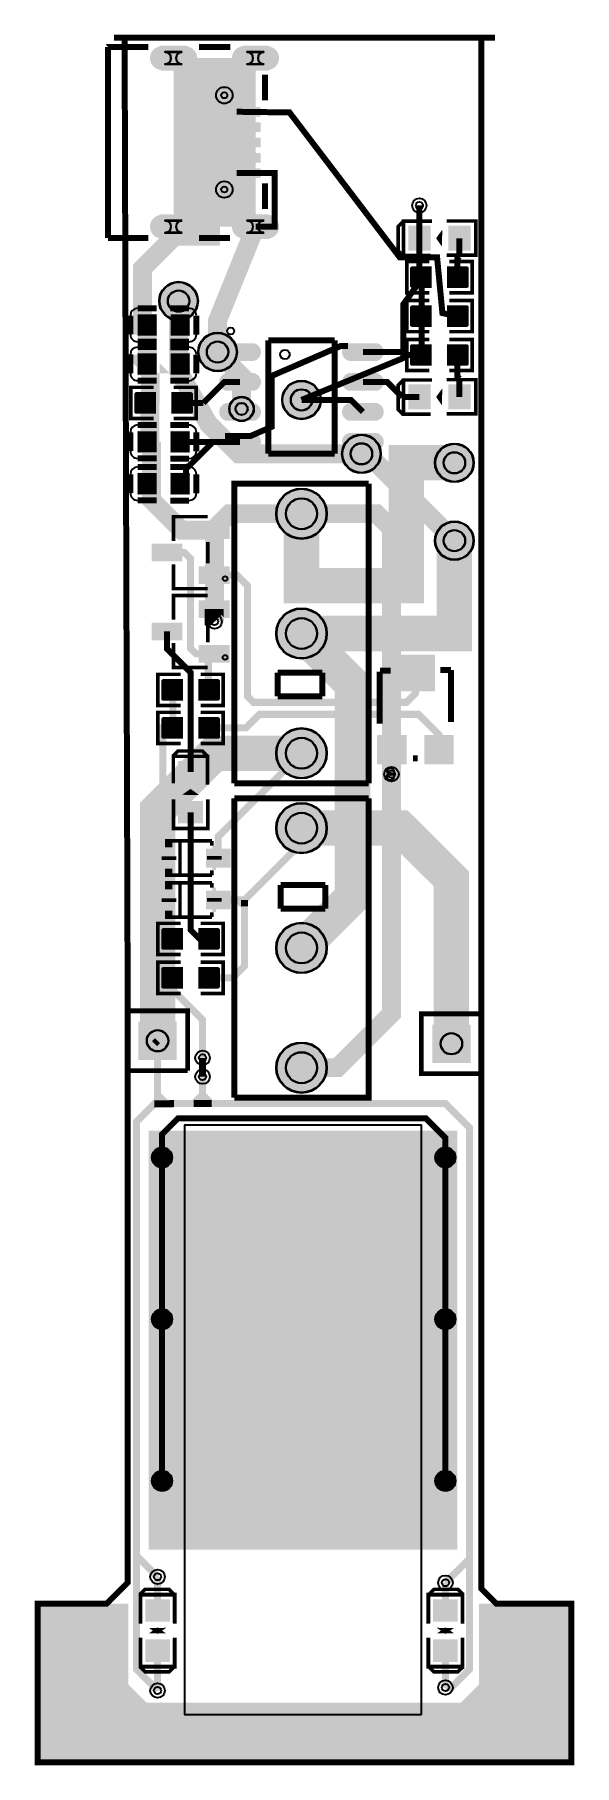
# Model space of a CAD drawing. Header units: millimetres. Extents: x 6.2 to 29.1, y -53.7 to 19.7.
import ezdxf

# ---------------------------------------------------------------- set-up
doc = ezdxf.new("R2010")
doc.units = ezdxf.units.MM
for name, color, linetype, true_color in [('BoardOutLine', 7, 'Continuous', 0xff00ff), ('BottomLayer', 7, 'Continuous', 0x0000ff), ('BottomPasteMaskLayer', 7, 'Continuous', 0x800000), ('BottomSilkLayer', 7, 'Continuous', 0x66cc33), ('BottomSolderMaskLayer', 7, 'Continuous', 0xaa00ff), ('Document', 7, 'Continuous', 0xffffff), ('Hole', 7, 'Continuous', 0x222222), ('Multi-Layer', 7, 'Continuous', 0xc0c0c0), ('TopLayer', 7, 'Continuous', 0xff0000), ('TopPasteMaskLayer', 7, 'Continuous', 0x808080), ('TopSilkLayer', 7, 'Continuous', 0xffcc00), ('TopSolderMaskLayer', 7, 'Continuous', 0x800080)]:
    doc.layers.add(name, color=color, linetype=linetype, true_color=true_color)

msp = doc.modelspace()

# ---------------------------------------------------------------- hatches: boundary and pattern name
at = {"layer": 'BottomLayer'}
for points in [[(12.108204216408467, 11.537973075946184), (12.108204216408467, 18.688087376174735), (15.57785115570232, 18.688087376174735), (15.57785115570232, 11.537973075946184)], [(11.049022098044134, -26.797053594107183), (24.1300482600966, -26.797053594107183), (24.1300482600966, -44.57708915417834), (11.049022098044134, -44.57708915417834), (11.049022098044134, -26.797053594107183)], [(6.37541275082549, -46.86309372618746), (10.058420116840125, -46.86309372618746), (10.185420370840802, -46.86309372618746), (10.185420370840802, -50.292100584201194), (10.947421894843728, -51.05410210820423), (12.471424942849808, -51.05410210820423), (12.598425196850485, -51.05410210820423), (24.282448564897322, -51.05410210820423), (25.04445008890025, -50.292100584201194), (25.04445008890025, -49.91109982219962), (25.04445008890025, -46.86309372618746), (28.95605791211574, -46.86309372618746), (28.95605791211574, -53.72110744221493), (28.346456692913534, -53.72110744221493), (7.137414274828643, -53.72110744221493), (6.37541275082549, -53.72110744221493)], [(10.93002286004571, -47.60596901193799), (11.93002286004571, -47.60596901193799), (11.93002286004571, -46.70604521209043), (10.93002286004571, -46.70604521209043)], [(24.122047244094574, -46.706223012446), (23.122047244094574, -46.706223012446), (23.122047244094574, -47.60614681229367), (24.122047244094574, -47.60614681229367)], [(10.93002286004571, -49.30596901193803), (11.93002286004571, -49.30596901193803), (11.93002286004571, -48.40604521209036), (10.93002286004571, -48.40604521209036)], [(24.122047244094574, -48.40622301244605), (23.122047244094574, -48.40622301244605), (23.122047244094574, -49.306146812293605), (24.122047244094574, -49.306146812293605)]]:
    msp.add_hatch(color=256, dxfattribs=at).paths.add_polyline_path(points)
at = {"layer": 'BottomPasteMaskLayer'}
for points in [[(10.93002286004571, -47.60596901193799), (11.93002286004571, -47.60596901193799), (11.93002286004571, -46.70604521209043), (10.93002286004571, -46.70604521209043)], [(24.122047244094574, -46.706223012446), (23.122047244094574, -46.706223012446), (23.122047244094574, -47.60614681229367), (24.122047244094574, -47.60614681229367)], [(10.93002286004571, -49.30596901193803), (11.93002286004571, -49.30596901193803), (11.93002286004571, -48.40604521209036), (10.93002286004571, -48.40604521209036)], [(24.122047244094574, -48.40622301244605), (23.122047244094574, -48.40622301244605), (23.122047244094574, -49.306146812293605), (24.122047244094574, -49.306146812293605)]]:
    msp.add_hatch(color=256, dxfattribs=at).paths.add_polyline_path(points)
at = {"layer": 'BottomSilkLayer'}
for points in [[(11.07002794005598, -47.896088392176694), (11.789941579883134, -47.88602997205999), (11.429946659893403, -48.14602489204981)], [(23.982042164084305, -48.11610363220734), (23.262128524256923, -48.12616205232405), (23.62212344424688, -47.866167132334226)]]:
    msp.add_hatch(color=256, dxfattribs=at).paths.add_polyline_path(points)
at = {"layer": 'BottomSolderMaskLayer'}
for points in [[(12.633604267208511, 19.213487426974837, -0.7853981633974483), (12.633604267208511, 18.162687325374634), (11.582804165608422, 18.162687325374634, -0.7853981633974483), (11.582804165608422, 19.213487426974837)], [(16.103251206502364, 19.213487426974837, -0.7853981633974483), (16.103251206502364, 18.162687325374634), (15.052451104902275, 18.162687325374634, -0.7853981633974483), (15.052451104902275, 19.213487426974837)], [(12.633604267208511, 12.063373126746285, -0.7853981633974483), (12.633604267208511, 11.012573025146082), (11.582804165608422, 11.012573025146082, -0.7853981633974483), (11.582804165608422, 12.063373126746285)], [(16.103251206502364, 12.063373126746285, -0.7853981633974483), (16.103251206502364, 11.012573025146082), (15.052451104902275, 11.012573025146082, -0.7853981633974483), (15.052451104902275, 12.063373126746285)], [(11.493624587249212, 8.382016764033551, 1), (13.144424688849416, 8.382016764033551, 1)], [(13.14462788925574, 6.223012446024882, 1), (14.795427990855945, 6.223012446024882, 1)], [(16.700635001269927, 4.191008382016776, 1), (18.35143510287013, 4.191008382016776, 1)], [(14.460629921259795, 3.810007620015199, 1), (15.511430022859997, 3.810007620015199, 1)], [(19.240640081280286, 1.9050038100076563, 1), (20.89144018288049, 1.9050038100076563, 1)], [(23.17764795529582, 1.5240030480060796, 1), (24.828448056896026, 1.5240030480060796, 1)], [(16.45102870205733, -0.6350012700024763, 1), (18.60104140208273, -0.6350012700024763, 1)], [(23.17764795529582, -1.7780035560070928, 1), (24.828448056896026, -1.7780035560070928, 1)], [(16.45102870205733, -5.715011430022855, 1), (18.60104140208273, -5.715011430022855, 1)], [(16.45102870205733, -10.79502159004312, 1), (18.60104140208273, -10.79502159004312, 1)], [(16.45102870205733, -13.970027940055843, 1), (18.60104140208273, -13.970027940055843, 1)], [(16.45102870205733, -19.050038100076222, 1), (18.60104140208273, -19.050038100076222, 1)], [(12.242824485648953, -22.17424434848874), (12.242824485648953, -23.799847599695113), (10.617221234442468, -23.799847599695113), (10.617221234442468, -22.17424434848874)], [(24.688849377698943, -22.30124460248919), (24.688849377698943, -23.926847853695676), (23.063246126492004, -23.926847853695676), (23.063246126492004, -22.30124460248919)], [(16.45102870205733, -24.130048260096487, 1), (18.60104140208273, -24.130048260096487, 1)], [(11.049022098044134, -27.30505461010921), (24.1300482600966, -27.30505461010921), (24.1300482600966, -44.57708915417834), (11.049022098044134, -44.57708915417834), (11.049022098044134, -27.30505461010921)], [(11.191884683769498, -27.9400558801118, 1), (12.049161798323727, -27.9400558801118, 1)], [(23.19340868681746, -27.9400558801118, 1), (24.05068580137169, -27.9400558801118, 1)], [(11.191884683769498, -34.79806959613916, 1), (12.049161798323727, -34.79806959613916, 1)], [(23.19340868681746, -34.79806959613916, 1), (24.05068580137169, -34.79806959613916, 1)], [(11.191884683769498, -41.65608331216663, 1), (12.049161798323727, -41.65608331216663, 1)], [(23.19340868681746, -41.65608331216663, 1), (24.05068580137169, -41.65608331216663, 1)], [(6.37541275082549, -46.86309372618746), (10.058420116840125, -46.86309372618746), (10.185420370840802, -46.86309372618746), (10.185420370840802, -50.292100584201194), (10.947421894843728, -51.05410210820423), (12.471424942849808, -51.05410210820423), (12.598425196850485, -51.05410210820423), (24.282448564897322, -51.05410210820423), (25.04445008890025, -50.292100584201194), (25.04445008890025, -49.91109982219962), (25.04445008890025, -46.86309372618746), (28.473456946913984, -46.86309372618746), (28.473456946913984, -53.594107188214366), (28.346456692913534, -53.72110744221493), (7.137414274828643, -53.72110744221493), (6.37541275082549, -53.72110744221493)], [(6.37541275082549, -46.86309372618746), (10.058420116840125, -46.86309372618746), (10.185420370840802, -46.86309372618746), (10.185420370840802, -50.292100584201194), (10.947421894843728, -51.05410210820423), (12.471424942849808, -51.05410210820423), (12.598425196850485, -51.05410210820423), (24.282448564897322, -51.05410210820423), (25.04445008890025, -50.292100584201194), (25.04445008890025, -49.91109982219962), (25.04445008890025, -46.86309372618746), (28.95605791211574, -46.86309372618746), (28.95605791211574, -53.72110744221493), (28.346456692913534, -53.72110744221493), (7.137414274828643, -53.72110744221493), (6.37541275082549, -53.72110744221493)], [(10.904622809245666, -47.631371930370165), (11.955422910845755, -47.631371930370165), (11.955422910845755, -46.680648028922406), (10.904622809245666, -46.680648028922406)], [(24.14744729489462, -46.680821527829835), (23.096647193294302, -46.680821527829835), (23.096647193294302, -47.63154542927771), (24.14744729489462, -47.63154542927771)], [(10.904622809245666, -49.3313704965542), (11.955422910845755, -49.3313704965542), (11.955422910845755, -48.38064659510633), (10.904622809245666, -48.38064659510633)], [(24.14744729489462, -48.38082009401387), (23.096647193294302, -48.38082009401387), (23.096647193294302, -49.33154399546163), (24.14744729489462, -49.33154399546163)]]:
    msp.add_hatch(color=256, dxfattribs=at).paths.add_polyline_path(points)
at = {"layer": 'Document'}
for points in [[(11.602057404114703, -15.170027940055888), (11.602057404114703, -15.326035052070097), (12.226060452120919, -15.326035052070097), (12.226060452120919, -15.170027940055888)], [(14.142037084074218, -15.150038100076245), (14.142037084074218, -15.306045212090453), (13.518034036068002, -15.306045212090453), (13.518034036068002, -15.150038100076245)], [(13.910058420116911, -14.710033020066021), (13.910058420116911, -15.750012700025309), (13.75405130810259, -15.750012700025309), (13.75405130810259, -14.710033020066021)], [(13.910058420116911, -16.488036576073114), (13.910058420116911, -17.528016256032515), (13.75405130810259, -17.528016256032515), (13.75405130810259, -16.488036576073114)], [(11.602057404114703, -16.94803149606298), (11.602057404114703, -17.10403860807719), (12.226060452120919, -17.10403860807719), (12.226060452120919, -16.94803149606298)], [(14.142037084074218, -16.928041656083337), (14.142037084074218, -17.084048768097546), (13.518034036068002, -17.084048768097546), (13.518034036068002, -16.928041656083337)]]:
    msp.add_hatch(color=256, dxfattribs=at).paths.add_polyline_path(points)
at = {"layer": 'Multi-Layer'}
for points in [[(12.608204216408467, 19.188087376174735, -0.7853981633974483), (12.608204216408467, 18.188087376174735), (11.608204216408467, 18.188087376174735, -0.7853981633974483), (11.608204216408467, 19.188087376174735)], [(16.07785115570232, 19.188087376174735, -0.7853981633974483), (16.07785115570232, 18.188087376174735), (15.07785115570232, 18.188087376174735, -0.7853981633974483), (15.07785115570232, 19.188087376174735)], [(12.608204216408467, 12.037973075946184, -0.7853981633974483), (12.608204216408467, 11.037973075946184), (11.608204216408467, 11.037973075946184, -0.7853981633974483), (11.608204216408467, 12.037973075946184)], [(16.07785115570232, 12.037973075946184, -0.7853981633974483), (16.07785115570232, 11.037973075946184), (15.07785115570232, 11.037973075946184, -0.7853981633974483), (15.07785115570232, 12.037973075946184)], [(16.476035052070028, -0.6350012700024763, 1), (18.57603505207003, -0.6350012700024763, 1)], [(16.476035052070028, -5.715011430022855, 1), (18.57603505207003, -5.715011430022855, 1)], [(16.476035052070028, -10.79502159004312, 1), (18.57603505207003, -10.79502159004312, 1)], [(16.476035052070028, -13.970027940055843, 1), (18.57603505207003, -13.970027940055843, 1)], [(16.476035052070028, -19.050038100076222, 1), (18.57603505207003, -19.050038100076222, 1)], [(12.217424434848908, -22.199644399288786), (12.217424434848908, -23.77444754889507), (10.642621285242512, -23.77444754889507), (10.642621285242512, -22.199644399288786)], [(24.66344932689867, -22.32664465328935), (24.66344932689867, -23.901447802895632), (23.088646177292276, -23.901447802895632), (23.088646177292276, -22.32664465328935)], [(16.476035052070028, -24.130048260096487, 1), (18.57603505207003, -24.130048260096487, 1)]]:
    msp.add_hatch(color=256, dxfattribs=at).paths.add_polyline_path(points)
at = {"layer": 'TopLayer'}
for points in [[(15.67724155448309, 16.613512827025716), (15.67724155448309, 16.21351282702574), (13.877241554483135, 16.21351282702574), (13.877241554483135, 16.613512827025716)], [(15.67724155448309, 15.963271526543053), (15.67724155448309, 15.563271526542962), (13.877241554483135, 15.563271526542962), (13.877241554483135, 15.963271526543053)], [(15.67724155448309, 15.313030226060505), (15.67724155448309, 14.913030226060414), (13.877241554483135, 14.913030226060414), (13.877241554483135, 15.313030226060505)], [(15.67724155448309, 14.662788925577956), (15.67724155448309, 14.262788925577865), (13.877241554483135, 14.262788925577865), (13.877241554483135, 14.662788925577956)], [(15.67724155448309, 14.01254762509518), (15.67724155448309, 13.612547625095203), (13.877241554483135, 13.612547625095203), (13.877241554483135, 14.01254762509518)], [(22.06817373634749, 10.549022098044247), (22.06817373634749, 11.549022098044247), (22.968097536195046, 11.549022098044247), (22.968097536195046, 10.549022098044247)], [(23.768173736347535, 10.549022098044247), (23.768173736347535, 11.549022098044247), (24.66809753619509, 11.549022098044247), (24.66809753619509, 10.549022098044247)], [(23.01803403606823, 8.966014732029407), (23.01803403606823, 9.830022860045801), (22.211557023113983, 9.830022860045801), (22.211557023113983, 8.966014732029407)], [(23.718059436118892, 8.966014732029407), (23.718059436118892, 9.830022860045801), (24.52453644907291, 9.830022860045801), (24.52453644907291, 8.966014732029407)], [(23.01803403606823, 8.179019558039158), (23.01803403606823, 7.315011430022878), (22.211557023113983, 7.315011430022878), (22.211557023113983, 8.179019558039158)], [(23.718059436118892, 8.179019558039158), (23.718059436118892, 7.315011430022878), (24.52453644907291, 7.315011430022878), (24.52453644907291, 8.179019558039158)], [(10.5840233680467, 7.816027432054852), (11.384023368046883, 7.816027432054852), (11.384023368046883, 6.916002032004144), (10.5840233680467, 6.916002032004144)], [(11.984023368046792, 7.816027432054852), (12.784023368046746, 7.816027432054852), (12.784023368046746, 6.916002032004144), (11.984023368046792, 6.916002032004144)], [(10.5840233680467, 6.165024130048209), (11.384023368046883, 6.165024130048209), (11.384023368046883, 5.264998729997501), (10.5840233680467, 5.264998729997501)], [(11.984023368046792, 6.165024130048209), (12.784023368046746, 6.165024130048209), (12.784023368046746, 5.264998729997501), (11.984023368046792, 5.264998729997501)], [(15.47505715011448, 6.5730251460502815, -0.7853981633974483), (15.47505715011448, 5.872999745999482), (14.375082550165189, 5.872999745999482, -0.7853981633974483), (14.375082550165189, 6.5730251460502815)], [(20.676987553975323, 6.5730251460502815, -0.7853981633974483), (20.676987553975323, 5.872999745999482), (19.577012954025804, 5.872999745999482, -0.7853981633974483), (19.577012954025804, 6.5730251460502815)], [(23.01803403606823, 5.664008128016235), (23.01803403606823, 6.528016256032515), (22.211557023113983, 6.528016256032515), (22.211557023113983, 5.664008128016235)], [(23.718059436118892, 5.664008128016235), (23.718059436118892, 6.528016256032515), (24.52453644907291, 6.528016256032515), (24.52453644907291, 5.664008128016235)], [(15.47505715011448, 5.303022606045215, -0.7853981633974483), (15.47505715011448, 4.6029972059944155), (14.375082550165189, 4.6029972059944155, -0.7853981633974483), (14.375082550165189, 5.303022606045215)], [(20.676987553975323, 5.303022606045215, -0.7853981633974483), (20.676987553975323, 4.6029972059944155), (19.577012954025804, 4.6029972059944155, -0.7853981633974483), (19.577012954025804, 5.303022606045215)], [(11.334010668021392, 3.632004064008129), (11.334010668021392, 4.496012192024409), (10.527533655067373, 4.496012192024409), (10.527533655067373, 3.632004064008129)], [(12.034036068072282, 3.632004064008129), (12.034036068072282, 4.496012192024409), (12.840513081026302, 4.496012192024409), (12.840513081026302, 3.632004064008129)], [(22.06817373634749, 3.818008636017339), (22.06817373634749, 4.818008636017225), (22.968097536195046, 4.818008636017225), (22.968097536195046, 3.818008636017339)], [(23.768173736347535, 3.818008636017339), (23.768173736347535, 4.818008636017225), (24.66809753619509, 4.818008636017225), (24.66809753619509, 3.818008636017339)], [(15.47505715011448, 4.033020066040149, -0.7853981633974483), (15.47505715011448, 3.3329946659893492), (14.375082550165189, 3.3329946659893492, -0.7853981633974483), (14.375082550165189, 4.033020066040149)], [(20.676987553975323, 4.033020066040149, -0.7853981633974483), (20.676987553975323, 3.3329946659893492), (19.577012954025804, 3.3329946659893492, -0.7853981633974483), (19.577012954025804, 4.033020066040149)], [(10.5840233680467, 2.863017526035037), (11.384023368046883, 2.863017526035037), (11.384023368046883, 1.9629921259843286), (10.5840233680467, 1.9629921259843286)], [(11.984023368046792, 2.863017526035037), (12.784023368046746, 2.863017526035037), (12.784023368046746, 1.9629921259843286), (11.984023368046792, 1.9629921259843286)], [(15.47505715011448, 2.7630175260350827, -0.7853981633974483), (15.47505715011448, 2.062992125984283), (14.375082550165189, 2.062992125984283, -0.7853981633974483), (14.375082550165189, 2.7630175260350827)], [(20.676987553975323, 2.7630175260350827, -0.7853981633974483), (20.676987553975323, 2.062992125984283), (19.577012954025804, 2.062992125984283, -0.7853981633974483), (19.577012954025804, 2.7630175260350827)], [(10.5840233680467, 1.0850139700279442), (11.384023368046883, 1.0850139700279442), (11.384023368046883, 0.18498856997723578), (10.5840233680467, 0.18498856997723578)], [(11.984023368046792, 1.0850139700279442), (12.784023368046746, 1.0850139700279442), (12.784023368046746, 0.18498856997723578), (11.984023368046792, 0.18498856997723578)], [(13.202032004063994, -0.9860553721107408), (14.452019304038458, -0.9860553721107408), (14.452019304038458, -1.6860553721106726), (13.202032004063994, -1.6860553721106726)], [(11.202032004063994, -1.936017272034519), (12.452019304038686, -1.936017272034519), (12.452019304038686, -2.6360172720345645), (11.202032004063994, -2.6360172720345645)], [(13.202032004063994, -2.885953771907566), (14.452019304038458, -2.885953771907566), (14.452019304038458, -3.5859791719583427), (13.202032004063994, -3.5859791719583427)], [(13.202032004063994, -4.329946659893267), (14.452019304038458, -4.329946659893267), (14.452019304038458, -5.029946659893312), (13.202032004063994, -5.029946659893312)], [(11.202032004063994, -5.279908559817045), (12.452019304038686, -5.279908559817045), (12.452019304038686, -5.9799085598170905), (11.202032004063994, -5.9799085598170905)], [(13.202032004063994, -6.229845059690092), (14.452019304038458, -6.229845059690092), (14.452019304038458, -6.929870459740982), (13.202032004063994, -6.929870459740982)], [(21.551943103886288, -6.641935483870952), (23.151943103886197, -6.641935483870952), (23.151943103886197, -8.141935483870952), (21.551943103886288, -8.141935483870952)], [(12.477012954025895, -7.676149352298694), (12.477012954025895, -8.540157480314974), (11.670535941071876, -8.540157480314974), (11.670535941071876, -7.676149352298694)], [(13.177038354076785, -7.676149352298694), (13.177038354076785, -8.540157480314974), (13.983515367030805, -8.540157480314974), (13.983515367030805, -7.676149352298694)], [(12.477012954025895, -9.288773177546318), (12.477012954025895, -10.152781305562598), (11.670535941071876, -10.152781305562598), (11.670535941071876, -9.288773177546318)], [(13.177038354076785, -9.288773177546318), (13.177038354076785, -10.152781305562598), (13.983515367030805, -10.152781305562598), (13.983515367030805, -9.288773177546318)], [(20.751943103886106, -10.04193548387093), (21.95194310388615, -10.04193548387093), (21.95194310388615, -11.241935483870975), (20.751943103886106, -11.241935483870975)], [(22.751943103886333, -10.04193548387093), (23.95194310388615, -10.04193548387093), (23.95194310388615, -11.241935483870975), (22.751943103886333, -11.241935483870975)], [(12.32702565405134, -11.146151892303806), (13.32702565405134, -11.146151892303806), (13.32702565405134, -12.046075692151362), (12.32702565405134, -12.046075692151362)], [(12.32702565405134, -12.846151892303737), (13.32702565405134, -12.846151892303737), (13.32702565405134, -13.746075692151408), (12.32702565405134, -13.746075692151408)], [(11.154508509016978, -14.865024130048255), (12.154533909067823, -14.865024130048255), (12.154533909067823, -15.615036830073677), (11.154508509016978, -15.615036830073677)], [(13.499568199136547, -14.865024130048255), (14.499593599187165, -14.865024130048255), (14.499593599187165, -15.615036830073677), (13.499568199136547, -15.615036830073677)], [(11.154508509016978, -16.643027686055348), (12.154533909067823, -16.643027686055348), (12.154533909067823, -17.39304038608077), (11.154508509016978, -17.39304038608077)], [(13.499568199136547, -16.643027686055348), (14.499593599187165, -16.643027686055348), (14.499593599187165, -17.39304038608077), (13.499568199136547, -17.39304038608077)], [(12.477012954025895, -18.23703327406656), (12.477012954025895, -19.101041402082842), (11.670535941071876, -19.101041402082842), (11.670535941071876, -18.23703327406656)], [(13.177038354076785, -18.23703327406656), (13.177038354076785, -19.101041402082842), (13.983515367030805, -19.101041402082842), (13.983515367030805, -18.23703327406656)], [(12.477012954025895, -19.88803657607309), (12.477012954025895, -20.75204470408937), (11.670535941071876, -20.75204470408937), (11.670535941071876, -19.88803657607309)], [(13.177038354076785, -19.88803657607309), (13.177038354076785, -20.75204470408937), (13.983515367030805, -20.75204470408937), (13.983515367030805, -19.88803657607309)], [(11.049022098044134, -26.797053594107183), (24.1300482600966, -26.797053594107183), (24.1300482600966, -44.57708915417834), (11.049022098044134, -44.57708915417834), (11.049022098044134, -26.797053594107183)], [(6.37541275082549, -46.86309372618746), (10.058420116840125, -46.86309372618746), (10.185420370840802, -46.86309372618746), (10.185420370840802, -50.292100584201194), (10.947421894843728, -51.05410210820423), (12.471424942849808, -51.05410210820423), (12.598425196850485, -51.05410210820423), (24.282448564897322, -51.05410210820423), (25.04445008890025, -50.292100584201194), (25.04445008890025, -49.91109982219962), (25.04445008890025, -46.86309372618746), (28.95605791211574, -46.86309372618746), (28.95605791211574, -53.72110744221493), (7.137414274828643, -53.72110744221493), (6.37541275082549, -53.72110744221493)], [(10.93002286004571, -46.706223012446), (11.93002286004571, -46.706223012446), (11.93002286004571, -47.60614681229367), (10.93002286004571, -47.60614681229367)], [(24.122047244094574, -47.60596901193799), (23.122047244094574, -47.60596901193799), (23.122047244094574, -46.70604521209043), (24.122047244094574, -46.70604521209043)], [(10.93002286004571, -48.40622301244605), (11.93002286004571, -48.40622301244605), (11.93002286004571, -49.306146812293605), (10.93002286004571, -49.306146812293605)], [(24.122047244094574, -49.30596901193803), (23.122047244094574, -49.30596901193803), (23.122047244094574, -48.40604521209036), (24.122047244094574, -48.40604521209036)]]:
    msp.add_hatch(color=256, dxfattribs=at).paths.add_polyline_path(points)
at = {"layer": 'TopPasteMaskLayer'}
for points in [[(12.608204216408467, 19.188087376174735), (12.640239326398842, 19.18706007254991), (12.672142797250672, 19.183982383086345), (12.70378353075921, 19.178866954670298), (12.735031508363363, 19.171734807694293), (12.765758325420165, 19.162615249680016), (12.795837718848134, 19.151545754847803), (12.825146085967162, 19.138571810125995), (12.853562992410389, 19.123746728236483), (12.880971667013682, 19.107131428620733), (12.907259481654137, 19.08879418710876), (12.932318414062365, 19.068810355359233), (12.956045491710256, 19.047262051223584), (12.978343214946108, 19.024237821305405), (12.999119957642506, 18.999832277104133), (13.018290343706894, 18.974145706235845), (13.035775597911197, 18.94728366032996), (13.05150386959508, 18.919356521295185), (13.065410527916356, 18.890479047735994), (13.077438427433435, 18.860769903385403), (13.08753814292686, 18.8303511694902), (13.095668172499472, 18.799347843152873), (13.101795108115766, 18.76788732369141), (13.105893772883064, 18.736098889128584), (13.107947324508814, 18.704113164960518), (13.107947324508814, 18.67206158738884), (13.105893772883064, 18.640075863220886), (13.101795108115766, 18.60828742865806), (13.095668172499472, 18.576826909196484), (13.08753814292686, 18.54582358285927), (13.077438427433435, 18.515404848964067), (13.065410527916356, 18.485695704613477), (13.05150386959508, 18.456818231054285), (13.035775597911197, 18.4288910920194), (13.018290343706894, 18.402029046113626), (12.999119957642506, 18.376342475245224), (12.978343214946108, 18.351936931044065), (12.956045491710256, 18.328912701125887), (12.932318414062365, 18.307364396990124), (12.907259481654137, 18.28738056524071), (12.880971667013682, 18.269043323728738), (12.853562992410389, 18.252428024112987), (12.825146085967162, 18.237602942223475), (12.795837718848134, 18.224628997501668), (12.765758325420165, 18.21355950266934), (12.735031508363363, 18.204439944655178), (12.70378353075921, 18.197307797679173), (12.672142797250672, 18.192192369263125), (12.640239326398842, 18.189114679799445), (12.608204216408467, 18.188087376174735), (11.608204216408467, 18.188087376174735), (11.576169106418092, 18.189114679799445), (11.544265635566262, 18.192192369263125), (11.512624902057723, 18.197307797679173), (11.48137692445357, 18.204439944655178), (11.450650107396768, 18.21355950266934), (11.4205707139688, 18.224628997501668), (11.391262346849771, 18.237602942223475), (11.362845440406545, 18.252428024112987), (11.335436765803252, 18.269043323728738), (11.309148951162797, 18.28738056524071), (11.284090018754569, 18.307364396990124), (11.260362941106678, 18.328912701125887), (11.238065217870826, 18.351936931044065), (11.217288475174428, 18.376342475245224), (11.19811808911004, 18.402029046113626), (11.180632834905737, 18.4288910920194), (11.164904563221853, 18.456818231054285), (11.150997904900578, 18.485695704613477), (11.138970005383499, 18.515404848964067), (11.128870289890074, 18.54582358285927), (11.120740260317461, 18.576826909196484), (11.114613324701168, 18.60828742865806), (11.11051465993387, 18.640075863220886), (11.10846110830812, 18.67206158738884), (11.10846110830812, 18.704113164960518), (11.11051465993387, 18.736098889128584), (11.114613324701168, 18.76788732369141), (11.120740260317461, 18.799347843152873), (11.128870289890074, 18.8303511694902), (11.138970005383499, 18.860769903385403), (11.150997904900578, 18.890479047735994), (11.164904563221853, 18.919356521295185), (11.180632834905737, 18.94728366032996), (11.19811808911004, 18.974145706235845), (11.217288475174428, 18.999832277104133), (11.238065217870826, 19.024237821305405), (11.260362941106678, 19.047262051223584), (11.284090018754569, 19.068810355359233), (11.309148951162797, 19.08879418710876), (11.335436765803252, 19.107131428620733), (11.362845440406545, 19.123746728236483), (11.391262346849771, 19.138571810125995), (11.4205707139688, 19.151545754847803), (11.450650107396768, 19.162615249680016), (11.48137692445357, 19.171734807694293), (11.512624902057723, 19.178866954670298), (11.544265635566262, 19.183982383086345), (11.576169106418092, 19.18706007254991), (11.608204216408467, 19.188087376174735)], [(16.07785115570232, 19.188087376174735), (16.109886265692694, 19.18706007254991), (16.141789736544524, 19.183982383086345), (16.173430470053063, 19.178866954670298), (16.20467844765699, 19.171734807694293), (16.235405264714018, 19.162615249680016), (16.265484658141986, 19.151545754847803), (16.294793025261015, 19.138571810125995), (16.32320993170424, 19.123746728236483), (16.350618606307535, 19.107131428620733), (16.37690642094799, 19.08879418710876), (16.401965353356218, 19.068810355359233), (16.42569243100411, 19.047262051223584), (16.44799015423996, 19.024237821305405), (16.46876689693636, 18.999832277104133), (16.487937283000747, 18.974145706235845), (16.50542253720505, 18.94728366032996), (16.521150808888933, 18.919356521295185), (16.53505746721021, 18.890479047735994), (16.547085366727288, 18.860769903385403), (16.557185082220713, 18.8303511694902), (16.565315111793325, 18.799347843152873), (16.57144204740962, 18.76788732369141), (16.575540712176917, 18.736098889128584), (16.577594263802666, 18.704113164960518), (16.577594263802666, 18.67206158738884), (16.575540712176917, 18.640075863220886), (16.57144204740962, 18.60828742865806), (16.565315111793325, 18.576826909196484), (16.557185082220713, 18.54582358285927), (16.547085366727288, 18.515404848964067), (16.53505746721021, 18.485695704613477), (16.521150808888933, 18.456818231054285), (16.50542253720505, 18.4288910920194), (16.487937283000747, 18.402029046113626), (16.46876689693636, 18.376342475245224), (16.44799015423996, 18.351936931044065), (16.42569243100411, 18.328912701125887), (16.401965353356218, 18.307364396990124), (16.37690642094799, 18.28738056524071), (16.350618606307535, 18.269043323728738), (16.32320993170424, 18.252428024112987), (16.294793025261015, 18.237602942223475), (16.265484658141986, 18.224628997501668), (16.235405264714018, 18.21355950266934), (16.20467844765699, 18.204439944655178), (16.173430470053063, 18.197307797679173), (16.141789736544524, 18.192192369263125), (16.109886265692694, 18.189114679799445), (16.07785115570232, 18.188087376174735), (15.07785115570232, 18.188087376174735), (15.045816045711945, 18.189114679799445), (15.013912574860115, 18.192192369263125), (14.982271841351576, 18.197307797679173), (14.951023863747423, 18.204439944655178), (14.92029704669062, 18.21355950266934), (14.890217653262653, 18.224628997501668), (14.860909286143624, 18.237602942223475), (14.83249237970017, 18.252428024112987), (14.805083705097104, 18.269043323728738), (14.77879589045665, 18.28738056524071), (14.753736958048421, 18.307364396990124), (14.73000988040053, 18.328912701125887), (14.707712157164679, 18.351936931044065), (14.68693541446828, 18.376342475245224), (14.667765028403892, 18.402029046113626), (14.65027977419959, 18.4288910920194), (14.634551502515706, 18.456818231054285), (14.62064484419443, 18.485695704613477), (14.608616944677351, 18.515404848964067), (14.598517229183926, 18.54582358285927), (14.590387199611314, 18.576826909196484), (14.58426026399502, 18.60828742865806), (14.580161599227722, 18.640075863220886), (14.578108047601972, 18.67206158738884), (14.578108047601972, 18.704113164960518), (14.580161599227722, 18.736098889128584), (14.58426026399502, 18.76788732369141), (14.590387199611314, 18.799347843152873), (14.598517229183926, 18.8303511694902), (14.608616944677351, 18.860769903385403), (14.62064484419443, 18.890479047735994), (14.634551502515706, 18.919356521295185), (14.65027977419959, 18.94728366032996), (14.667765028403892, 18.974145706235845), (14.68693541446828, 18.999832277104133), (14.707712157164679, 19.024237821305405), (14.73000988040053, 19.047262051223584), (14.753736958048421, 19.068810355359233), (14.77879589045665, 19.08879418710876), (14.805083705097104, 19.107131428620733), (14.83249237970017, 19.123746728236483), (14.860909286143624, 19.138571810125995), (14.890217653262653, 19.151545754847803), (14.92029704669062, 19.162615249680016), (14.951023863747423, 19.171734807694293), (14.982271841351576, 19.178866954670298), (15.013912574860115, 19.183982383086345), (15.045816045711945, 19.18706007254991), (15.07785115570232, 19.188087376174735)], [(15.67724155448309, 16.613512827025716), (15.67724155448309, 16.21351282702574), (13.877241554483135, 16.21351282702574), (13.877241554483135, 16.613512827025716)], [(15.67724155448309, 15.963271526543053), (15.67724155448309, 15.563271526542962), (13.877241554483135, 15.563271526542962), (13.877241554483135, 15.963271526543053)], [(15.67724155448309, 15.313030226060505), (15.67724155448309, 14.913030226060414), (13.877241554483135, 14.913030226060414), (13.877241554483135, 15.313030226060505)], [(15.67724155448309, 14.662788925577956), (15.67724155448309, 14.262788925577865), (13.877241554483135, 14.262788925577865), (13.877241554483135, 14.662788925577956)], [(15.67724155448309, 14.01254762509518), (15.67724155448309, 13.612547625095203), (13.877241554483135, 13.612547625095203), (13.877241554483135, 14.01254762509518)], [(12.608204216408467, 12.037973075946184), (12.640239326398842, 12.036945772321474), (12.672142797250672, 12.033868082857794), (12.70378353075921, 12.028752654441746), (12.735031508363363, 12.021620507465741), (12.765758325420165, 12.012500949451578), (12.795837718848134, 12.00143145461925), (12.825146085967162, 11.988457509897444), (12.853562992410389, 11.973632428007932), (12.880971667013682, 11.957017128392181), (12.907259481654137, 11.938679886880209), (12.932318414062365, 11.918696055130795), (12.956045491710256, 11.897147750995032), (12.978343214946108, 11.874123521076854), (12.999119957642506, 11.849717976875695), (13.018290343706894, 11.824031406007293), (13.035775597911197, 11.79716936010152), (13.05150386959508, 11.769242221066634), (13.065410527916356, 11.740364747507442), (13.077438427433435, 11.710655603156965), (13.08753814292686, 11.680236869261648), (13.095668172499472, 11.649233542924435), (13.101795108115766, 11.61777302346286), (13.105893772883064, 11.585984588900033), (13.107947324508814, 11.55399886473208), (13.107947324508814, 11.521947287160401), (13.105893772883064, 11.489961562992335), (13.101795108115766, 11.458173128429507), (13.095668172499472, 11.426712608968046), (13.08753814292686, 11.395709282630719), (13.077438427433435, 11.365290548735516), (13.065410527916356, 11.335581404384925), (13.05150386959508, 11.306703930825734), (13.035775597911197, 11.27877679179096), (13.018290343706894, 11.251914745885188), (12.999119957642506, 11.226228175016786), (12.978343214946108, 11.201822630815514), (12.956045491710256, 11.178798400897335), (12.932318414062365, 11.157250096761686), (12.907259481654137, 11.137266265012158), (12.880971667013682, 11.118929023500186), (12.853562992410389, 11.102313723884436), (12.825146085967162, 11.087488641994923), (12.795837718848134, 11.074514697273116), (12.765758325420165, 11.063445202440903), (12.735031508363363, 11.054325644426626), (12.70378353075921, 11.047193497450621), (12.672142797250672, 11.042078069034574), (12.640239326398842, 11.039000379571007), (12.608204216408467, 11.037973075946184), (11.608204216408467, 11.037973075946184), (11.576169106418092, 11.039000379571007), (11.544265635566262, 11.042078069034574), (11.512624902057723, 11.047193497450621), (11.48137692445357, 11.054325644426626), (11.450650107396768, 11.063445202440903), (11.4205707139688, 11.074514697273116), (11.391262346849771, 11.087488641994923), (11.362845440406545, 11.102313723884436), (11.335436765803252, 11.118929023500186), (11.309148951162797, 11.137266265012158), (11.284090018754569, 11.157250096761686), (11.260362941106678, 11.178798400897335), (11.238065217870826, 11.201822630815514), (11.217288475174428, 11.226228175016786), (11.19811808911004, 11.251914745885188), (11.180632834905737, 11.27877679179096), (11.164904563221853, 11.306703930825734), (11.150997904900578, 11.335581404384925), (11.138970005383499, 11.365290548735516), (11.128870289890074, 11.395709282630719), (11.120740260317461, 11.426712608968046), (11.114613324701168, 11.458173128429507), (11.11051465993387, 11.489961562992335), (11.10846110830812, 11.521947287160401), (11.10846110830812, 11.55399886473208), (11.11051465993387, 11.585984588900033), (11.114613324701168, 11.61777302346286), (11.120740260317461, 11.649233542924435), (11.128870289890074, 11.680236869261648), (11.138970005383499, 11.710655603156965), (11.150997904900578, 11.740364747507442), (11.164904563221853, 11.769242221066634), (11.180632834905737, 11.79716936010152), (11.19811808911004, 11.824031406007293), (11.217288475174428, 11.849717976875695), (11.238065217870826, 11.874123521076854), (11.260362941106678, 11.897147750995032), (11.284090018754569, 11.918696055130795), (11.309148951162797, 11.938679886880209), (11.335436765803252, 11.957017128392181), (11.362845440406545, 11.973632428007932), (11.391262346849771, 11.988457509897444), (11.4205707139688, 12.00143145461925), (11.450650107396768, 12.012500949451578), (11.48137692445357, 12.021620507465741), (11.512624902057723, 12.028752654441746), (11.544265635566262, 12.033868082857794), (11.576169106418092, 12.036945772321474), (11.608204216408467, 12.037973075946184)], [(16.07785115570232, 12.037973075946184), (16.109886265692694, 12.036945772321474), (16.141789736544524, 12.033868082857794), (16.173430470053063, 12.028752654441746), (16.20467844765699, 12.021620507465741), (16.235405264714018, 12.012500949451578), (16.265484658141986, 12.00143145461925), (16.294793025261015, 11.988457509897444), (16.32320993170424, 11.973632428007932), (16.350618606307535, 11.957017128392181), (16.37690642094799, 11.938679886880209), (16.401965353356218, 11.918696055130795), (16.42569243100411, 11.897147750995032), (16.44799015423996, 11.874123521076854), (16.46876689693636, 11.849717976875695), (16.487937283000747, 11.824031406007293), (16.50542253720505, 11.79716936010152), (16.521150808888933, 11.769242221066634), (16.53505746721021, 11.740364747507442), (16.547085366727288, 11.710655603156965), (16.557185082220713, 11.680236869261648), (16.565315111793325, 11.649233542924435), (16.57144204740962, 11.61777302346286), (16.575540712176917, 11.585984588900033), (16.577594263802666, 11.55399886473208), (16.577594263802666, 11.521947287160401), (16.575540712176917, 11.489961562992335), (16.57144204740962, 11.458173128429507), (16.565315111793325, 11.426712608968046), (16.557185082220713, 11.395709282630719), (16.547085366727288, 11.365290548735516), (16.53505746721021, 11.335581404384925), (16.521150808888933, 11.306703930825734), (16.50542253720505, 11.27877679179096), (16.487937283000747, 11.251914745885188), (16.46876689693636, 11.226228175016786), (16.44799015423996, 11.201822630815514), (16.42569243100411, 11.178798400897335), (16.401965353356218, 11.157250096761686), (16.37690642094799, 11.137266265012158), (16.350618606307535, 11.118929023500186), (16.32320993170424, 11.102313723884436), (16.294793025261015, 11.087488641994923), (16.265484658141986, 11.074514697273116), (16.235405264714018, 11.063445202440903), (16.20467844765699, 11.054325644426626), (16.173430470053063, 11.047193497450621), (16.141789736544524, 11.042078069034574), (16.109886265692694, 11.039000379571007), (16.07785115570232, 11.037973075946184), (15.07785115570232, 11.037973075946184), (15.045816045711945, 11.039000379571007), (15.013912574860115, 11.042078069034574), (14.982271841351576, 11.047193497450621), (14.951023863747423, 11.054325644426626), (14.92029704669062, 11.063445202440903), (14.890217653262653, 11.074514697273116), (14.860909286143624, 11.087488641994923), (14.83249237970017, 11.102313723884436), (14.805083705097104, 11.118929023500186), (14.77879589045665, 11.137266265012158), (14.753736958048421, 11.157250096761686), (14.73000988040053, 11.178798400897335), (14.707712157164679, 11.201822630815514), (14.68693541446828, 11.226228175016786), (14.667765028403892, 11.251914745885188), (14.65027977419959, 11.27877679179096), (14.634551502515706, 11.306703930825734), (14.62064484419443, 11.335581404384925), (14.608616944677351, 11.365290548735516), (14.598517229183926, 11.395709282630719), (14.590387199611314, 11.426712608968046), (14.58426026399502, 11.458173128429507), (14.580161599227722, 11.489961562992335), (14.578108047601972, 11.521947287160401), (14.578108047601972, 11.55399886473208), (14.580161599227722, 11.585984588900033), (14.58426026399502, 11.61777302346286), (14.590387199611314, 11.649233542924435), (14.598517229183926, 11.680236869261648), (14.608616944677351, 11.710655603156965), (14.62064484419443, 11.740364747507442), (14.634551502515706, 11.769242221066634), (14.65027977419959, 11.79716936010152), (14.667765028403892, 11.824031406007293), (14.68693541446828, 11.849717976875695), (14.707712157164679, 11.874123521076854), (14.73000988040053, 11.897147750995032), (14.753736958048421, 11.918696055130795), (14.77879589045665, 11.938679886880209), (14.805083705097104, 11.957017128392181), (14.83249237970017, 11.973632428007932), (14.860909286143624, 11.988457509897444), (14.890217653262653, 12.00143145461925), (14.92029704669062, 12.012500949451578), (14.951023863747423, 12.021620507465741), (14.982271841351576, 12.028752654441746), (15.013912574860115, 12.033868082857794), (15.045816045711945, 12.036945772321474), (15.07785115570232, 12.037973075946184)], [(22.06817373634749, 10.549022098044247), (22.06817373634749, 11.549022098044247), (22.968097536195046, 11.549022098044247), (22.968097536195046, 10.549022098044247)], [(23.768173736347535, 10.549022098044247), (23.768173736347535, 11.549022098044247), (24.66809753619509, 11.549022098044247), (24.66809753619509, 10.549022098044247)], [(23.01305562611128, 9.79799339598685), (23.01305562611128, 9.570027940055866), (22.63307086614168, 9.570027940055866), (22.63307086614168, 9.240030480061023), (23.01305562611128, 9.240030480061023), (23.01305562611128, 8.997993395986782), (22.963068326136636, 8.94800609601225), (22.173075946151812, 8.94800609601225), (22.12306324612655, 8.997993395986782), (22.12306324612655, 9.79799339598685), (22.173075946151812, 9.848006096012227), (22.963068326136636, 9.848006096012227)], [(24.563068326136772, 9.848006096012227), (23.76306832613659, 9.848006096012227), (23.713055626111327, 9.79799339598685), (23.713055626111327, 9.570027940055866), (24.08305816611619, 9.570027940055866), (24.08305816611619, 9.240030480061023), (23.713055626111327, 9.240030480061023), (23.713055626111327, 8.997993395986782), (23.76306832613659, 8.94800609601225), (24.563068326136772, 8.94800609601225), (24.613055626111418, 8.997993395986782), (24.613055626111418, 9.79799339598685)], [(22.173025146050122, 7.297028194056338), (22.973025146050304, 7.297028194056338), (23.023037846075795, 7.347040894081715), (23.023037846075795, 7.5750063500127), (22.653035306070706, 7.5750063500127), (22.653035306070706, 7.905003810007543), (23.023037846075795, 7.905003810007543), (23.023037846075795, 8.147040894081783), (22.973025146050304, 8.197028194056315), (22.173025146050122, 8.197028194056315), (22.123037846075704, 8.147040894081783), (22.123037846075704, 7.347040894081715)], [(23.72303784607584, 7.347040894081715), (23.72303784607584, 7.5750063500127), (24.103022606045215, 7.5750063500127), (24.103022606045215, 7.905003810007543), (23.72303784607584, 7.905003810007543), (23.72303784607584, 8.147040894081783), (23.77302514605026, 8.197028194056315), (24.563017526035082, 8.197028194056315), (24.613030226060346, 8.147040894081783), (24.613030226060346, 7.347040894081715), (24.563017526035082, 7.297028194056338), (23.77302514605026, 7.297028194056338)], [(10.5840233680467, 7.816027432054852), (11.384023368046883, 7.816027432054852), (11.384023368046883, 6.916002032004144), (10.5840233680467, 6.916002032004144)], [(11.984023368046792, 7.816027432054852), (12.784023368046746, 7.816027432054852), (12.784023368046746, 6.916002032004144), (11.984023368046792, 6.916002032004144)], [(10.5840233680467, 6.165024130048209), (11.384023368046883, 6.165024130048209), (11.384023368046883, 5.264998729997501), (10.5840233680467, 5.264998729997501)], [(11.984023368046792, 6.165024130048209), (12.784023368046746, 6.165024130048209), (12.784023368046746, 5.264998729997501), (11.984023368046792, 5.264998729997501)], [(15.47505715011448, 6.5730251460502815, -0.7853981633974483), (15.47505715011448, 5.872999745999482), (14.375082550165189, 5.872999745999482, -0.7853981633974483), (14.375082550165189, 6.5730251460502815)], [(20.676987553975323, 6.5730251460502815, -0.7853981633974483), (20.676987553975323, 5.872999745999482), (19.577012954025804, 5.872999745999482, -0.7853981633974483), (19.577012954025804, 6.5730251460502815)], [(23.01305562611128, 6.495986791973678), (23.01305562611128, 6.268021336042693), (22.63307086614168, 6.268021336042693), (22.63307086614168, 5.9380238760478505), (23.01305562611128, 5.9380238760478505), (23.01305562611128, 5.69598679197361), (22.963068326136636, 5.645999491999078), (22.173075946151812, 5.645999491999078), (22.12306324612655, 5.69598679197361), (22.12306324612655, 6.495986791973678), (22.173075946151812, 6.545999491999055), (22.963068326136636, 6.545999491999055)], [(24.563068326136772, 6.545999491999055), (23.76306832613659, 6.545999491999055), (23.713055626111327, 6.495986791973678), (23.713055626111327, 6.268021336042693), (24.08305816611619, 6.268021336042693), (24.08305816611619, 5.9380238760478505), (23.713055626111327, 5.9380238760478505), (23.713055626111327, 5.69598679197361), (23.76306832613659, 5.645999491999078), (24.563068326136772, 5.645999491999078), (24.613055626111418, 5.69598679197361), (24.613055626111418, 6.495986791973678)], [(15.47505715011448, 5.303022606045215, -0.7853981633974483), (15.47505715011448, 4.6029972059944155), (14.375082550165189, 4.6029972059944155, -0.7853981633974483), (14.375082550165189, 5.303022606045215)], [(20.676987553975323, 5.303022606045215, -0.7853981633974483), (20.676987553975323, 4.6029972059944155), (19.577012954025804, 4.6029972059944155, -0.7853981633974483), (19.577012954025804, 5.303022606045215)], [(11.329032258064672, 4.463982727965458), (11.329032258064672, 4.236017272034587), (10.94904749809507, 4.236017272034587), (10.94904749809507, 3.906019812039631), (11.329032258064672, 3.906019812039631), (11.329032258064672, 3.6639827279655037), (11.279044958090026, 3.6139954279909716), (10.489052578105202, 3.6139954279909716), (10.439039878079711, 3.6639827279655037), (10.439039878079711, 4.463982727965458), (10.489052578105202, 4.513995427990835), (11.279044958090026, 4.513995427990835)], [(12.879044958089935, 4.513995427990835), (12.07904495808998, 4.513995427990835), (12.02903225806449, 4.463982727965458), (12.02903225806449, 4.236017272034587), (12.399034798069579, 4.236017272034587), (12.399034798069579, 3.906019812039631), (12.02903225806449, 3.906019812039631), (12.02903225806449, 3.6639827279655037), (12.07904495808998, 3.6139954279909716), (12.879044958089935, 3.6139954279909716), (12.92903225806458, 3.6639827279655037), (12.92903225806458, 4.463982727965458)], [(22.06817373634749, 3.818008636017339), (22.06817373634749, 4.818008636017225), (22.968097536195046, 4.818008636017225), (22.968097536195046, 3.818008636017339)], [(23.768173736347535, 3.818008636017339), (23.768173736347535, 4.818008636017225), (24.66809753619509, 4.818008636017225), (24.66809753619509, 3.818008636017339)], [(15.47505715011448, 4.033020066040149, -0.7853981633974483), (15.47505715011448, 3.3329946659893492), (14.375082550165189, 3.3329946659893492, -0.7853981633974483), (14.375082550165189, 4.033020066040149)], [(20.676987553975323, 4.033020066040149, -0.7853981633974483), (20.676987553975323, 3.3329946659893492), (19.577012954025804, 3.3329946659893492, -0.7853981633974483), (19.577012954025804, 4.033020066040149)], [(10.5840233680467, 2.863017526035037), (11.384023368046883, 2.863017526035037), (11.384023368046883, 1.9629921259843286), (10.5840233680467, 1.9629921259843286)], [(11.984023368046792, 2.863017526035037), (12.784023368046746, 2.863017526035037), (12.784023368046746, 1.9629921259843286), (11.984023368046792, 1.9629921259843286)], [(15.47505715011448, 2.7630175260350827, -0.7853981633974483), (15.47505715011448, 2.062992125984283), (14.375082550165189, 2.062992125984283, -0.7853981633974483), (14.375082550165189, 2.7630175260350827)], [(20.676987553975323, 2.7630175260350827, -0.7853981633974483), (20.676987553975323, 2.062992125984283), (19.577012954025804, 2.062992125984283, -0.7853981633974483), (19.577012954025804, 2.7630175260350827)], [(10.5840233680467, 1.0850139700279442), (11.384023368046883, 1.0850139700279442), (11.384023368046883, 0.18498856997723578), (10.5840233680467, 0.18498856997723578)], [(11.984023368046792, 1.0850139700279442), (12.784023368046746, 1.0850139700279442), (12.784023368046746, 0.18498856997723578), (11.984023368046792, 0.18498856997723578)], [(13.202032004063994, -0.9860553721107408), (14.452019304038458, -0.9860553721107408), (14.452019304038458, -1.6860553721106726), (13.202032004063994, -1.6860553721106726)], [(11.202032004063994, -1.936017272034519), (12.452019304038686, -1.936017272034519), (12.452019304038686, -2.6360172720345645), (11.202032004063994, -2.6360172720345645)], [(13.202032004063994, -2.885953771907566), (14.452019304038458, -2.885953771907566), (14.452019304038458, -3.5859791719583427), (13.202032004063994, -3.5859791719583427)], [(13.202032004063994, -4.329946659893267), (14.452019304038458, -4.329946659893267), (14.452019304038458, -5.029946659893312), (13.202032004063994, -5.029946659893312)], [(11.202032004063994, -5.279908559817045), (12.452019304038686, -5.279908559817045), (12.452019304038686, -5.9799085598170905), (11.202032004063994, -5.9799085598170905)], [(13.202032004063994, -6.229845059690092), (14.452019304038458, -6.229845059690092), (14.452019304038458, -6.929870459740982), (13.202032004063994, -6.929870459740982)], [(21.551943103886288, -6.641935483870952), (23.151943103886197, -6.641935483870952), (23.151943103886197, -8.141935483870952), (21.551943103886288, -8.141935483870952)], [(11.632004064008242, -8.5581407162814), (12.432004064008197, -8.5581407162814), (12.482016764033688, -8.508128016256023), (12.482016764033688, -8.280162560325152), (12.112014224028371, -8.280162560325152), (12.112014224028371, -7.950165100330082), (12.482016764033688, -7.950165100330082), (12.482016764033688, -7.708128016256069), (12.432004064008197, -7.658140716281423), (11.632004064008242, -7.658140716281423), (11.582016764033597, -7.708128016256069), (11.582016764033597, -8.508128016256023)], [(13.182016764033506, -8.508128016256023), (13.182016764033506, -8.280162560325152), (13.562001524003108, -8.280162560325152), (13.562001524003108, -7.950165100330082), (13.182016764033506, -7.950165100330082), (13.182016764033506, -7.708128016256069), (13.232004064008152, -7.658140716281423), (14.021996443992975, -7.658140716281423), (14.072009144018239, -7.708128016256069), (14.072009144018239, -8.508128016256023), (14.021996443992975, -8.5581407162814), (13.232004064008152, -8.5581407162814)], [(11.632004064008242, -10.170764541529138), (12.432004064008197, -10.170764541529138), (12.482016764033688, -10.120751841503761), (12.482016764033688, -9.892786385572776), (12.112014224028371, -9.892786385572776), (12.112014224028371, -9.562788925577934), (12.482016764033688, -9.562788925577934), (12.482016764033688, -9.320751841503693), (12.432004064008197, -9.270764541529047), (11.632004064008242, -9.270764541529047), (11.582016764033597, -9.320751841503693), (11.582016764033597, -10.120751841503761)], [(13.182016764033506, -10.120751841503761), (13.182016764033506, -9.892786385572776), (13.562001524003108, -9.892786385572776), (13.562001524003108, -9.562788925577934), (13.182016764033506, -9.562788925577934), (13.182016764033506, -9.320751841503693), (13.232004064008152, -9.270764541529047), (14.021996443992975, -9.270764541529047), (14.072009144018239, -9.320751841503693), (14.072009144018239, -10.120751841503761), (14.021996443992975, -10.170764541529138), (13.232004064008152, -10.170764541529138)], [(20.751943103886106, -10.04193548387093), (21.95194310388615, -10.04193548387093), (21.95194310388615, -11.241935483870975), (20.751943103886106, -11.241935483870975)], [(22.751943103886333, -10.04193548387093), (23.95194310388615, -10.04193548387093), (23.95194310388615, -11.241935483870975), (22.751943103886333, -11.241935483870975)], [(12.32702565405134, -11.146151892303806), (13.32702565405134, -11.146151892303806), (13.32702565405134, -12.046075692151362), (12.32702565405134, -12.046075692151362)], [(12.32702565405134, -12.846151892303737), (13.32702565405134, -12.846151892303737), (13.32702565405134, -13.746075692151408), (12.32702565405134, -13.746075692151408)], [(11.154508509016978, -14.865024130048255), (12.154533909067823, -14.865024130048255), (12.154533909067823, -15.615036830073677), (11.154508509016978, -15.615036830073677)], [(13.499568199136547, -14.865024130048255), (14.499593599187165, -14.865024130048255), (14.499593599187165, -15.615036830073677), (13.499568199136547, -15.615036830073677)], [(11.154508509016978, -16.643027686055348), (12.154533909067823, -16.643027686055348), (12.154533909067823, -17.39304038608077), (11.154508509016978, -17.39304038608077)], [(13.499568199136547, -16.643027686055348), (14.499593599187165, -16.643027686055348), (14.499593599187165, -17.39304038608077), (13.499568199136547, -17.39304038608077)], [(11.632004064008242, -19.119024638049268), (12.432004064008197, -19.119024638049268), (12.482016764033688, -19.06901193802389), (12.482016764033688, -18.84104648209302), (12.112014224028371, -18.84104648209302), (12.112014224028371, -18.511049022098064), (12.482016764033688, -18.511049022098064), (12.482016764033688, -18.269011938023823), (12.432004064008197, -18.21902463804929), (11.632004064008242, -18.21902463804929), (11.582016764033597, -18.269011938023823), (11.582016764033597, -19.06901193802389)], [(13.182016764033506, -19.06901193802389), (13.182016764033506, -18.84104648209302), (13.562001524003108, -18.84104648209302), (13.562001524003108, -18.511049022098064), (13.182016764033506, -18.511049022098064), (13.182016764033506, -18.269011938023823), (13.232004064008152, -18.21902463804929), (14.021996443992975, -18.21902463804929), (14.072009144018239, -18.269011938023823), (14.072009144018239, -19.06901193802389), (14.021996443992975, -19.119024638049268), (13.232004064008152, -19.119024638049268)], [(11.632004064008242, -20.77002794005591), (12.432004064008197, -20.77002794005591), (12.482016764033688, -20.720015240030534), (12.482016764033688, -20.49204978409955), (12.112014224028371, -20.49204978409955), (12.112014224028371, -20.162052324104707), (12.482016764033688, -20.162052324104707), (12.482016764033688, -19.920015240030466), (12.432004064008197, -19.870027940055934), (11.632004064008242, -19.870027940055934), (11.582016764033597, -19.920015240030466), (11.582016764033597, -20.720015240030534)], [(13.182016764033506, -20.720015240030534), (13.182016764033506, -20.49204978409955), (13.562001524003108, -20.49204978409955), (13.562001524003108, -20.162052324104707), (13.182016764033506, -20.162052324104707), (13.182016764033506, -19.920015240030466), (13.232004064008152, -19.870027940055934), (14.021996443992975, -19.870027940055934), (14.072009144018239, -19.920015240030466), (14.072009144018239, -20.720015240030534), (14.021996443992975, -20.77002794005591), (13.232004064008152, -20.77002794005591)], [(10.93002286004571, -46.706223012446), (11.93002286004571, -46.706223012446), (11.93002286004571, -47.60614681229367), (10.93002286004571, -47.60614681229367)], [(24.122047244094574, -47.60596901193799), (23.122047244094574, -47.60596901193799), (23.122047244094574, -46.70604521209043), (24.122047244094574, -46.70604521209043)], [(10.93002286004571, -48.40622301244605), (11.93002286004571, -48.40622301244605), (11.93002286004571, -49.306146812293605), (10.93002286004571, -49.306146812293605)], [(24.122047244094574, -49.30596901193803), (23.122047244094574, -49.30596901193803), (23.122047244094574, -48.40604521209036), (24.122047244094574, -48.40604521209036)]]:
    msp.add_hatch(color=256, dxfattribs=at).paths.add_polyline_path(points)
at = {"layer": 'TopSilkLayer'}
for points in [[(23.478054356108714, 10.689027178054403), (23.488112776225535, 11.408940817881671), (23.228117856235713, 11.048945897891713)], [(23.478054356108714, 3.9580137160273807), (23.488112776225535, 4.677927355854649), (23.228117856235713, 4.317932435864805)], [(12.467030734061382, -12.55603251206503), (13.186944373888764, -12.56609093218185), (12.826949453898806, -12.306096012191915)], [(12.05204470408944, -14.437617475235015), (12.05204470408944, -14.790017780035555), (11.747244094488224, -14.790017780035555), (11.747244094488224, -14.437617475235015)], [(12.05204470408944, -16.042443484886917), (12.05204470408944, -15.690043180086263), (11.747244094488224, -15.690043180086263), (11.747244094488224, -16.042443484886917)], [(12.05204470408944, -16.215621031242108), (12.05204470408944, -16.56802133604276), (11.747244094488224, -16.56802133604276), (11.747244094488224, -16.215621031242108)], [(12.05204470408944, -17.82044704089401), (12.05204470408944, -17.468046736093356), (11.747244094488224, -17.468046736093356), (11.747244094488224, -17.82044704089401)], [(11.07002794005598, -48.11610363220734), (11.789941579883134, -48.12616205232405), (11.429946659893403, -47.866167132334226)], [(23.982042164084305, -47.896088392176694), (23.262128524256923, -47.88602997205999), (23.62212344424688, -48.14602489204981)]]:
    msp.add_hatch(color=256, dxfattribs=at).paths.add_polyline_path(points)
at = {"layer": 'TopSolderMaskLayer'}
for points in [[(12.633604267208511, 19.213487426974837, -0.7853981633974483), (12.633604267208511, 18.162687325374634), (11.582804165608422, 18.162687325374634, -0.7853981633974483), (11.582804165608422, 19.213487426974837)], [(16.103251206502364, 19.213487426974837, -0.7853981633974483), (16.103251206502364, 18.162687325374634), (15.052451104902275, 18.162687325374634, -0.7853981633974483), (15.052451104902275, 19.213487426974837)], [(15.79154178308363, 16.619157282759033), (15.79154178308363, 16.207868371292307), (13.76294132588282, 16.207868371292307), (13.76294132588282, 16.619157282759033)], [(15.79154178308363, 15.968915982276485), (15.79154178308363, 15.557627070809644), (13.76294132588282, 15.557627070809644), (13.76294132588282, 15.968915982276485)], [(15.79154178308363, 15.318674681793937), (15.79154178308363, 14.907385770326982), (13.76294132588282, 14.907385770326982), (13.76294132588282, 15.318674681793937)], [(15.79154178308363, 14.668433381311274), (15.79154178308363, 14.257144469844434), (13.76294132588282, 14.257144469844434), (13.76294132588282, 14.668433381311274)], [(15.79154178308363, 14.018192080828612), (15.79154178308363, 13.606903169361885), (13.76294132588282, 13.606903169361885), (13.76294132588282, 14.018192080828612)], [(12.633604267208511, 12.063373126746285, -0.7853981633974483), (12.633604267208511, 11.012573025146082), (11.582804165608422, 11.012573025146082, -0.7853981633974483), (11.582804165608422, 12.063373126746285)], [(16.103251206502364, 12.063373126746285, -0.7853981633974483), (16.103251206502364, 11.012573025146082), (15.052451104902275, 11.012573025146082, -0.7853981633974483), (15.052451104902275, 12.063373126746285)], [(22.045314335789953, 10.52079742968408), (22.045314335789953, 11.5772467664043), (22.990954356102293, 11.5772467664043), (22.990954356102293, 10.52079742968408)], [(23.745313045464854, 10.52079742968408), (23.745313045464854, 11.5772467664043), (24.690953065777194, 11.5772467664043), (24.690953065777194, 10.52079742968408)], [(23.043441286655934, 8.940614681229363), (23.043441286655934, 9.855422910845846), (22.1861641721016, 9.855422910845846), (22.1861641721016, 8.940614681229363)], [(23.69265218553096, 8.940614681229363), (23.69265218553096, 9.855422910845846), (24.549929300085296, 9.855422910845846), (24.549929300085296, 8.940614681229363)], [(11.493624587249212, 8.382016764033551, 1), (13.144424688849416, 8.382016764033551, 1)], [(23.043441286655934, 8.204419608839203), (23.043441286655934, 7.28961137922272), (22.1861641721016, 7.28961137922272), (22.1861641721016, 8.204419608839203)], [(23.69265218553096, 8.204419608839203), (23.69265218553096, 7.28961137922272), (24.549929300085296, 7.28961137922272), (24.549929300085296, 8.204419608839203)], [(10.558624930152973, 7.84142819970225), (11.409425031753472, 7.84142819970225), (11.409425031753472, 6.8906012643567465), (10.558624930152973, 6.8906012643567465)], [(11.958621704340203, 7.84142819970225), (12.809421805940474, 7.84142819970225), (12.809421805940474, 6.8906012643567465), (11.958621704340203, 6.8906012643567465)], [(13.14462788925574, 6.223012446024882, 1), (14.795427990855945, 6.223012446024882, 1)], [(10.558624930152973, 6.190424897695607), (11.409425031753472, 6.190424897695607), (11.409425031753472, 5.239597962350103), (10.558624930152973, 5.239597962350103)], [(11.958621704340203, 6.190424897695607), (12.809421805940474, 6.190424897695607), (12.809421805940474, 5.239597962350103), (11.958621704340203, 5.239597962350103)], [(15.514969145758414, 6.598425196850384, -0.7853981633974483), (15.514969145758414, 5.84759969519938), (14.335170554521255, 5.84759969519938, -0.7853981633974483), (14.335170554521255, 6.598425196850384)], [(20.716899549619257, 6.598425196850384, -0.7853981633974483), (20.716899549619257, 5.84759969519938), (19.537100958381643, 5.84759969519938, -0.7853981633974483), (19.537100958381643, 6.598425196850384)], [(23.043441286655934, 5.63860807721619), (23.043441286655934, 6.553416306832673), (22.1861641721016, 6.553416306832673), (22.1861641721016, 5.63860807721619)], [(23.69265218553096, 5.63860807721619), (23.69265218553096, 6.553416306832673), (24.549929300085296, 6.553416306832673), (24.549929300085296, 5.63860807721619)], [(15.514969145758414, 5.3284226568453175, -0.7853981633974483), (15.514969145758414, 4.577597155194313), (14.335170554521255, 4.577597155194313, -0.7853981633974483), (14.335170554521255, 5.3284226568453175)], [(20.716899549619257, 5.3284226568453175, -0.7853981633974483), (20.716899549619257, 4.577597155194313), (19.537100958381643, 4.577597155194313, -0.7853981633974483), (19.537100958381643, 5.3284226568453175)], [(11.359417918609097, 3.6066040132080843), (11.359417918609097, 4.521412242824454), (10.502140804054761, 4.521412242824454), (10.502140804054761, 3.6066040132080843)], [(12.008628817484578, 3.6066040132080843), (12.008628817484578, 4.521412242824454), (12.865905932038686, 4.521412242824454), (12.865905932038686, 3.6066040132080843)], [(16.700635001269927, 4.191008382016776, 1), (18.35143510287013, 4.191008382016776, 1)], [(22.045314335789953, 3.789783967657172), (22.045314335789953, 4.846233304377392), (22.990954356102293, 4.846233304377392), (22.990954356102293, 3.789783967657172)], [(23.745313045464854, 3.789783967657172), (23.745313045464854, 4.846233304377392), (24.690953065777194, 4.846233304377392), (24.690953065777194, 3.789783967657172)], [(15.514969145758414, 4.058420116840251, -0.7853981633974483), (15.514969145758414, 3.3075946151892475), (14.335170554521255, 3.3075946151892475, -0.7853981633974483), (14.335170554521255, 4.058420116840251)], [(14.460629921259795, 3.810007620015199, 1), (15.511430022859997, 3.810007620015199, 1)], [(20.716899549619257, 4.058420116840251, -0.7853981633974483), (20.716899549619257, 3.3075946151892475), (19.537100958381643, 3.3075946151892475, -0.7853981633974483), (19.537100958381643, 4.058420116840251)], [(10.558624930152973, 2.8884182936824345), (11.409425031753472, 2.8884182936824345), (11.409425031753472, 1.937591358336931), (10.558624930152973, 1.937591358336931)], [(11.958621704340203, 2.8884182936824345), (12.809421805940474, 2.8884182936824345), (12.809421805940474, 1.937591358336931), (11.958621704340203, 1.937591358336931)], [(15.514969145758414, 2.7884175768351844, -0.7853981633974483), (15.514969145758414, 2.037592075184181), (14.335170554521255, 2.037592075184181, -0.7853981633974483), (14.335170554521255, 2.7884175768351844)], [(19.240640081280286, 1.9050038100076563, 1), (20.89144018288049, 1.9050038100076563, 1)], [(20.716899549619257, 2.7884175768351844, -0.7853981633974483), (20.716899549619257, 2.037592075184181), (19.537100958381643, 2.037592075184181, -0.7853981633974483), (19.537100958381643, 2.7884175768351844)], [(23.17764795529582, 1.5240030480060796, 1), (24.828448056896026, 1.5240030480060796, 1)], [(10.558624930152973, 1.1104147376753417), (11.409425031753472, 1.1104147376753417), (11.409425031753472, 0.15958780232983827), (10.558624930152973, 0.15958780232983827)], [(11.958621704340203, 1.1104147376753417), (12.809421805940474, 1.1104147376753417), (12.809421805940474, 0.15958780232983827), (11.958621704340203, 0.15958780232983827)], [(16.45102870205733, -0.6350012700024763, 1), (18.60104140208273, -0.6350012700024763, 1)], [(13.176632469388778, -0.9606562429714813), (14.477418838713902, -0.9606562429714813), (14.477418838713902, -1.7114563445716158), (13.176632469388778, -1.7114563445716158)], [(23.17764795529582, -1.7780035560070928, 1), (24.828448056896026, -1.7780035560070928, 1)], [(11.176632469388778, -1.9106181428952596), (12.477418838713902, -1.9106181428952596), (12.477418838713902, -2.6614182444955077), (11.176632469388778, -2.6614182444955077)], [(13.176632469388778, -2.860552799446623), (14.477418838713902, -2.860552799446623), (14.477418838713902, -3.611380144419286), (13.176632469388778, -3.611380144419286)], [(13.176632469388778, -4.304545687432437), (14.477418838713902, -4.304545687432437), (14.477418838713902, -5.055345789032572), (13.176632469388778, -5.055345789032572)], [(16.45102870205733, -5.715011430022855, 1), (18.60104140208273, -5.715011430022855, 1)], [(11.176632469388778, -5.254507587356102), (12.477418838713902, -5.254507587356102), (12.477418838713902, -6.00530768895635), (11.176632469388778, -6.00530768895635)], [(13.176632469388778, -6.204442243907465), (14.477418838713902, -6.204442243907465), (14.477418838713902, -6.955269588880242), (13.176632469388778, -6.955269588880242)], [(21.526539827273382, -6.6165358631792515), (23.17733992887338, -6.6165358631792515), (23.17733992887338, -8.167335964779454), (21.526539827273382, -8.167335964779454)], [(12.5024202046136, -7.650746314662911), (12.5024202046136, -8.565554544279394), (11.645143090059491, -8.565554544279394), (11.645143090059491, -7.650746314662911)], [(13.15163110348908, -7.650746314662911), (13.15163110348908, -8.565554544279394), (14.008908218043189, -8.565554544279394), (14.008908218043189, -7.650746314662911)], [(12.5024202046136, -9.263368646492609), (12.5024202046136, -10.178176876109205), (11.645143090059491, -10.178176876109205), (11.645143090059491, -9.263368646492609)], [(13.15163110348908, -9.263368646492609), (13.15163110348908, -10.178176876109205), (14.008908218043189, -10.178176876109205), (14.008908218043189, -9.263368646492609)], [(16.45102870205733, -10.79502159004312, 1), (18.60104140208273, -10.79502159004312, 1)], [(20.72653875200217, -10.016538658883746), (21.977338853602305, -10.016538658883746), (21.977338853602305, -11.267338760483995), (20.72653875200217, -11.267338760483995)], [(22.726538752002398, -10.016538658883746), (23.977338853602305, -10.016538658883746), (23.977338853602305, -11.267338760483995), (22.726538752002398, -11.267338760483995)], [(12.301625603251296, -11.120750407687638), (13.352425704851385, -11.120750407687638), (13.352425704851385, -12.07147430913551), (12.301625603251296, -12.07147430913551)], [(12.301625603251296, -12.820748973871673), (13.352425704851385, -12.820748973871673), (13.352425704851385, -13.771472875319432), (12.301625603251296, -13.771472875319432)], [(16.45102870205733, -13.970027940055843, 1), (18.60104140208273, -13.970027940055843, 1)], [(11.129105877566644, -14.83962407924821), (12.17993266954295, -14.83962407924821), (12.17993266954295, -15.640436880873722), (11.129105877566644, -15.640436880873722)], [(13.474172019311709, -14.83962407924821), (14.524998811288015, -14.83962407924821), (14.524998811288015, -15.640436880873722), (13.474172019311709, -15.640436880873722)], [(11.129105877566644, -16.617627635255303), (12.17993266954295, -16.617627635255303), (12.17993266954295, -17.418440436880815), (11.129105877566644, -17.418440436880815)], [(13.474172019311709, -16.617627635255303), (14.524998811288015, -16.617627635255303), (14.524998811288015, -17.418440436880815), (13.474172019311709, -17.418440436880815)], [(12.5024202046136, -18.211633223266404), (12.5024202046136, -19.126441452882887), (11.645143090059491, -19.126441452882887), (11.645143090059491, -18.211633223266404)], [(13.15163110348908, -18.211633223266404), (13.15163110348908, -19.126441452882887), (14.008908218043189, -19.126441452882887), (14.008908218043189, -18.211633223266404)], [(16.45102870205733, -19.050038100076222, 1), (18.60104140208273, -19.050038100076222, 1)], [(12.5024202046136, -19.862636525273047), (12.5024202046136, -20.77744475488953), (11.645143090059491, -20.77744475488953), (11.645143090059491, -19.862636525273047)], [(13.15163110348908, -19.862636525273047), (13.15163110348908, -20.77744475488953), (14.008908218043189, -20.77744475488953), (14.008908218043189, -19.862636525273047)], [(12.242824485648953, -22.17424434848874), (12.242824485648953, -23.799847599695113), (10.617221234442468, -23.799847599695113), (10.617221234442468, -22.17424434848874)], [(24.688849377698943, -22.30124460248919), (24.688849377698943, -23.926847853695676), (23.063246126492004, -23.926847853695676), (23.063246126492004, -22.30124460248919)], [(16.45102870205733, -24.130048260096487, 1), (18.60104140208273, -24.130048260096487, 1)], [(11.049022098044134, -27.432054864109773), (24.1300482600966, -27.432054864109773), (24.1300482600966, -44.57708915417834), (11.049022098044134, -44.57708915417834), (11.049022098044134, -27.432054864109773)], [(11.191884683769498, -27.9400558801118, 1), (12.049161798323727, -27.9400558801118, 1)], [(23.19340868681746, -27.9400558801118, 1), (24.05068580137169, -27.9400558801118, 1)], [(11.191884683769498, -34.79806959613916, 1), (12.049161798323727, -34.79806959613916, 1)], [(23.19340868681746, -34.79806959613916, 1), (24.05068580137169, -34.79806959613916, 1)], [(11.191884683769498, -41.65608331216663, 1), (12.049161798323727, -41.65608331216663, 1)], [(23.19340868681746, -41.65608331216663, 1), (24.05068580137169, -41.65608331216663, 1)], [(6.37541275082549, -46.86309372618746), (10.058420116840125, -46.86309372618746), (10.185420370840802, -46.86309372618746), (10.185420370840802, -50.292100584201194), (10.947421894843728, -51.05410210820423), (12.471424942849808, -51.05410210820423), (12.598425196850485, -51.05410210820423), (24.282448564897322, -51.05410210820423), (25.04445008890025, -50.292100584201194), (25.04445008890025, -49.91109982219962), (25.04445008890025, -46.86309372618746), (28.95605791211574, -46.86309372618746), (28.95605791211574, -53.72110744221493), (28.95605791211574, -53.72110744221493), (7.137414274828643, -53.72110744221493), (6.37541275082549, -53.72110744221493)], [(6.37541275082549, -46.86309372618746), (10.058420116840125, -46.86309372618746), (10.185420370840802, -46.86309372618746), (10.185420370840802, -50.292100584201194), (10.947421894843728, -51.05410210820423), (12.471424942849808, -51.05410210820423), (12.598425196850485, -51.05410210820423), (24.282448564897322, -51.05410210820423), (25.04445008890025, -50.292100584201194), (25.04445008890025, -49.91109982219962), (25.04445008890025, -46.86309372618746), (28.95605791211574, -46.86309372618746), (28.95605791211574, -53.72110744221493), (28.346456692913534, -53.72110744221493), (7.137414274828643, -53.72110744221493), (6.37541275082549, -53.72110744221493)], [(10.904622809245666, -46.680821527829835), (11.955422910845755, -46.680821527829835), (11.955422910845755, -47.63154542927771), (10.904622809245666, -47.63154542927771)], [(24.14744729489462, -47.631371930370165), (23.096647193294302, -47.631371930370165), (23.096647193294302, -46.680648028922406), (24.14744729489462, -46.680648028922406)], [(10.904622809245666, -48.38082009401387), (11.955422910845755, -48.38082009401387), (11.955422910845755, -49.33154399546163), (10.904622809245666, -49.33154399546163)], [(24.14744729489462, -49.3313704965542), (23.096647193294302, -49.3313704965542), (23.096647193294302, -48.38064659510633), (24.14744729489462, -48.38064659510633)]]:
    msp.add_hatch(color=256, dxfattribs=at).paths.add_polyline_path(points)

# ---------------------------------------------------------------- linework, layer by layer
at = {"layer": 'BoardOutLine', "const_width": 0.25400050800101603}
for points in [[(9.588519177038279, 19.55803911607825), (25.717551435102905, 19.55803911607825)], [(10.160020320040758, -20.193040386080725), (10.03302006604008, 19.50215900431806)], [(25.146050292100654, 19.55803911607825), (25.146050292100654, -19.16433832867665)], [(25.146050292100654, -19.09067818135634), (25.146050292100654, -46.23063246126492), (25.778511557022966, -46.86309372618746), (28.95605791211574, -46.86309372618746), (28.95605791211574, -53.594107188214366), (25.146050292100654, -53.594107188214366)], [(10.03302006604008, -20.2641605283211), (10.160020320040758, -20.2641605283211), (10.160020320040758, -45.974091948183855), (9.271018542037154, -46.86309372618746), (6.350012700025445, -46.86309372618746), (6.350012700025445, -53.594107188214366), (10.03302006604008, -53.594107188214366)], [(25.146050292100654, -53.594107188214366), (10.03302006604008, -53.594107188214366)]]:
    msp.add_lwpolyline(points, dxfattribs=at)
at = {"layer": 'BottomLayer'}
for points, const_width in [([(17.52603505207003, 4.191008382016776), (21.844043688087368, 5.969011938023868), (21.844043688087368, 8.255016510032988), (22.517145034290024, 9.182118364236771), (22.517145034290024, 12.438404876809727), (22.517145034290024, 12.438404876809727)], 0.25400050800101603), ([(12.319024638049314, 8.382016764033551), (12.319024638049314, 5.400050800101667), (13.589027178054266, 3.1750063500127226), (14.859029718059446, 1.9050038100076563), (20.06604013208039, 1.9050038100076563)], 0.8), ([(14.986029972059896, 3.810007620015199), (14.986029972059896, 5.207010414020829), (13.970027940055843, 6.223012446024882)], 0.8), ([(24.003048006095923, -1.7780035560070928), (20.320040640081288, 1.9050038100076563), (20.06604013208039, 1.9050038100076563)], 0.8), ([(17.52603505207003, -0.6350012700024763), (14.47802895605787, -0.6350012700024763), (13.843027686055393, -1.2700025400050663), (13.843027686055393, -5.207010414020829)], 0.8), ([(21.33604267208534, -11.684023368046724), (21.33604267208534, -1.2700025400050663), (20.701041402082865, -0.6350012700024763), (17.52603505207003, -0.6350012700024763)], 0.8), ([(17.52603505207003, -5.715011430022855), (19.68503937007881, -7.874015748031525), (19.68503937007881, -16.891033782067552), (17.52603505207003, -19.050038100076222)], 1.5000000000000002), ([(11.43002286004571, -22.987045974091984), (11.43002286004571, -13.208026416052803), (13.843027686055393, -10.79502159004312), (17.52603505207003, -10.79502159004312)], 1.5000000000000002), ([(21.33604267208534, -11.684023368046724), (21.33604267208534, -21.844043688087368), (19.050038100076108, -24.130048260096487), (17.52603505207003, -24.130048260096487)], 0.8), ([(13.335026670053367, -23.71602743205483), (13.335026670053367, -25.273050546101103), (12.95402590805179, -25.654051308102567), (11.30302260604526, -25.654051308102567), (10.541021082042107, -26.416052832105606), (10.541021082042107, -49.657099314198604), (11.43002286004571, -50.54610109220221)], 0.30000000000000004), ([(13.716027432054943, -25.654051308102567), (12.961645923291826, -25.654051308102567)], 0.30000000000000004), ([(13.335026670053367, -25.273050546101103), (13.716027432054943, -25.654051308102567), (23.622047244094574, -25.654051308102567), (24.638049276098627, -26.67005334010662), (24.638049276098627, -49.657099314198604), (23.876047752095474, -50.41910083820164), (23.622047244094574, -50.41910083820164)], 0.30000000000000004), ([(23.622047244094574, -27.9400558801118), (23.622047244094574, -27.11049022098041), (22.792735585471064, -26.281178562357127), (12.29210058420108, -26.281178562357127), (11.620523241046612, -26.952755905511708), (11.620523241046612, -27.9400558801118)], 0.25400050800101603), ([(11.43002286004571, -45.72009144018284), (11.43002286004571, -47.15595631191252)], 0.30000000000000004), ([(23.622047244094574, -45.974091948183855), (23.622047244094574, -47.156210312420626)], 0.30000000000000004), ([(11.43002286004571, -48.855956311912564), (11.43002286004571, -50.54610109220221)], 0.30000000000000004), ([(23.622047244094574, -50.41910083820164), (23.622047244094574, -48.85621031242067)], 0.30000000000000004)]:
    msp.add_lwpolyline(points, dxfattribs=dict(at, const_width=const_width))
at = {"layer": 'BottomSilkLayer', "const_width": 0.15001270002540007}
for points in [[(24.352044704089394, -46.48610617221232), (24.352044704089394, -46.456083312166584), (24.15204470408935, -46.25608331216665), (23.132054864109705, -46.25608331216665), (23.10205740411493, -46.286106172212385), (22.902057404114885, -46.48610617221232)], [(12.16002032004053, -47.70609601219212), (12.16002032004053, -46.46609093218183), (10.710033020066021, -46.46609093218183), (10.710033020066021, -47.70609601219212)], [(24.352044704089394, -47.63609347218687), (24.352044704089394, -46.48610617221232), (22.902057404114885, -46.48610617221232), (22.902057404114885, -47.68610617221236)], [(10.70002540005089, -48.37609855219716), (10.70002540005089, -49.52608585217172), (12.1500127000254, -49.52608585217172), (12.1500127000254, -48.32608585217167)], [(22.892049784099527, -48.306096012191915), (22.892049784099527, -49.54610109220221), (24.342037084074263, -49.54610109220221), (24.342037084074263, -48.306096012191915)], [(10.70002540005089, -49.52608585217172), (10.70002540005089, -49.55610871221745), (10.900025400050708, -49.75610871221738), (11.920015240030352, -49.75610871221738), (11.950012700025354, -49.726085852171764), (12.1500127000254, -49.52608585217172)]]:
    msp.add_lwpolyline(points, dxfattribs=at)
at = {"layer": 'BottomSolderMaskLayer'}
for points in [[(12.475410408885182, 18.950774701549463), (11.739877028141109, 18.950774701549463)], [(12.475410408885182, 18.4253479603734), (11.739877028141109, 18.4253479603734)], [(15.945057348179262, 18.950774701549463), (15.209523967434961, 18.950774701549463)], [(15.945057348179262, 18.4253479603734), (15.209523967434961, 18.4253479603734)], [(12.475410408885182, 11.800764582174352), (11.739877028141109, 11.800764582174352)], [(15.945057348179262, 11.800764582174352), (15.209523967434961, 11.800764582174352)], [(12.475410408885182, 11.27533784099829), (11.739877028141109, 11.27533784099829)], [(15.945057348179262, 11.27533784099829), (15.209523967434961, 11.27533784099829)]]:
    msp.add_lwpolyline(points, close=True, dxfattribs=at)
for centre, radius in [((12.319024638049314, 8.382016764033551), 0.8254000508001016), ((12.319024638049314, 8.382016764033551), 0.4586138204534474), ((13.970027940055843, 6.223012446024882), 0.8254000508001016), ((13.970027940055843, 6.223012446024882), 0.4586138204534474), ((17.52603505207003, 4.191008382016776), 0.8254000508001016), ((17.52603505207003, 4.191008382016776), 0.4586138204534474), ((14.986029972059896, 3.810007620015199), 0.5254000508001015), ((14.986029972059896, 3.810007620015199), 0.26271337058803146), ((20.06604013208039, 1.9050038100076563), 0.8254000508001016), ((20.06604013208039, 1.9050038100076563), 0.4586138204534474), ((24.003048006095923, 1.5240030480060796), 0.8254000508001016), ((24.003048006095923, 1.5240030480060796), 0.4586138204534474), ((17.52603505207003, -0.6350012700024763), 1.0750063500127), ((17.52603505207003, -0.6350012700024763), 0.6654931239201957), ((24.003048006095923, -1.7780035560070928), 0.8254000508001016), ((24.003048006095923, -1.7780035560070928), 0.4586138204534474), ((17.52603505207003, -5.715011430022855), 1.0750063500127), ((17.52603505207003, -5.715011430022855), 0.6654931239201957), ((17.52603505207003, -10.79502159004312), 1.0750063500127), ((17.52603505207003, -10.79502159004312), 0.6654931239201957), ((17.52603505207003, -13.970027940055843), 1.0750063500127), ((17.52603505207003, -13.970027940055843), 0.6654931239201957), ((17.52603505207003, -19.050038100076222), 1.0750063500127), ((17.52603505207003, -19.050038100076222), 0.6654931239201957), ((11.43002286004571, -22.987045974091984), 0.45883962735667416), ((23.876047752095474, -23.114046228092434), 0.45883962735667416), ((17.52603505207003, -24.130048260096487), 1.0750063500127), ((17.52603505207003, -24.130048260096487), 0.6654931239201957), ((11.620523241046612, -27.9400558801118), 0.42863855727711464), ((11.620523241046612, -27.9400558801118), 0.32421604332358617), ((23.622047244094574, -27.9400558801118), 0.42863855727711464), ((23.622047244094574, -27.9400558801118), 0.32421604332358617), ((11.620523241046612, -34.79806959613916), 0.42863855727711464), ((11.620523241046612, -34.79806959613916), 0.32421604332358617), ((23.622047244094574, -34.79806959613916), 0.42863855727711464), ((23.622047244094574, -34.79806959613916), 0.32421604332358617), ((11.620523241046612, -41.65608331216663), 0.42863855727711464), ((11.620523241046612, -41.65608331216663), 0.32421604332358617), ((23.622047244094574, -41.65608331216663), 0.42863855727711464), ((23.622047244094574, -41.65608331216663), 0.32421604332358617)]:
    msp.add_circle(centre, radius, dxfattribs=at)
for centre, start, end in [((11.739877028141109, 18.688061330961432), 270, 450), ((12.475410408885182, 18.688061330961432), 450, 270), ((15.209523967434961, 18.688061330961432), 270, 450), ((15.945057348179262, 18.688061330961432), 450, 270), ((11.739877028141109, 11.538051211586321), 270, 450), ((12.475410408885182, 11.538051211586321), 450, 270), ((15.209523967434961, 11.538051211586321), 270, 450), ((15.945057348179262, 11.538051211586321), 450, 270)]:
    msp.add_arc(centre, 0.26271337058803146, start, end, dxfattribs=at)
at = {"layer": 'Document'}
for centre, radius in [((14.25704851409705, 17.11303022606046), 0.12700025400050802), ((14.25704851409705, 13.11303022606046), 0.12700025400050802), ((14.287020574041208, -3.386080772161563), 0.10007620015240032), ((14.287020574041208, -6.729997459994934), 0.10007620015240032), ((21.302006604013286, -11.576835153670345), 0.15011430022860048)]:
    msp.add_circle(centre, radius, dxfattribs=at)
at = {"layer": 'Hole'}
for centre, radius in [((22.518161036322226, 12.438658877317721), 0.15250190500381003), ((13.843027686055393, -5.207010414020829), 0.15240030480060962), ((21.33604267208534, -11.684023368046724), 0.15240030480060962), ((13.335026670053367, -23.715773431546836), 0.15240030480060962), ((13.335026670053367, -24.511049022098064), 0.15240030480060962), ((11.43002286004571, -45.72009144018284), 0.15240030480060962), ((23.622047244094574, -45.974091948183855), 0.15240030480060962), ((11.43002286004571, -50.54610109220221), 0.15240030480060962), ((23.622047244094574, -50.41910083820164), 0.15240030480060962)]:
    msp.add_circle(centre, radius, dxfattribs=at)
at = {"layer": 'Multi-Layer'}
for points in [[(12.457658115316235, 18.938074676149405), (11.757683515367034, 18.938074676149405)], [(12.457658115316235, 18.438049276098603), (11.757683515367034, 18.438049276098603)], [(15.927305054610088, 18.938074676149405), (15.227330454660887, 18.938074676149405)], [(15.927305054610088, 18.438049276098603), (15.227330454660887, 18.438049276098603)], [(12.457658115316235, 11.78806197612389), (11.757683515367034, 11.78806197612389)], [(15.927305054610088, 11.78806197612389), (15.227330454660887, 11.78806197612389)], [(12.457658115316235, 11.288036576073091), (11.757683515367034, 11.288036576073091)], [(15.927305054610088, 11.288036576073091), (15.227330454660887, 11.288036576073091)], [(22.60604521209052, -51.56210312420626), (22.60604521209052, -26.56205232410457), (12.573025146050213, -26.56205232410457), (12.573025146050213, -51.56210312420626)]]:
    msp.add_lwpolyline(points, close=True, dxfattribs=at)
for centre, radius in [((14.25704851409705, 17.11303022606046), 0.3500127000254001), ((14.25704851409705, 13.11303022606046), 0.3500127000254001), ((22.518161036322226, 12.438658877317721), 0.30500381000762006), ((12.319024638049314, 8.382016764033551), 0.8), ((12.319024638049314, 8.382016764033551), 0.4445008890017781), ((13.970027940055843, 6.223012446024882), 0.8), ((13.970027940055843, 6.223012446024882), 0.4445008890017781), ((17.52603505207003, 4.191008382016776), 0.8), ((17.52603505207003, 4.191008382016776), 0.4445008890017781), ((14.986029972059896, 3.810007620015199), 0.5), ((14.986029972059896, 3.810007620015199), 0.25001270002540005), ((20.06604013208039, 1.9050038100076563), 0.8), ((20.06604013208039, 1.9050038100076563), 0.4445008890017781), ((24.003048006095923, 1.5240030480060796), 0.8), ((24.003048006095923, 1.5240030480060796), 0.4445008890017781), ((17.52603505207003, -0.6350012700024763), 1.05), ((17.52603505207003, -0.6350012700024763), 0.6500127000254001), ((24.003048006095923, -1.7780035560070928), 0.8), ((24.003048006095923, -1.7780035560070928), 0.4445008890017781), ((13.843027686055393, -5.207010414020829), 0.31000762001524007), ((17.52603505207003, -5.715011430022855), 1.05), ((17.52603505207003, -5.715011430022855), 0.6500127000254001), ((17.52603505207003, -10.79502159004312), 1.05), ((17.52603505207003, -10.79502159004312), 0.6500127000254001), ((21.33604267208534, -11.684023368046724), 0.31000762001524007), ((17.52603505207003, -13.970027940055843), 1.05), ((17.52603505207003, -13.970027940055843), 0.6500127000254001), ((17.52603505207003, -19.050038100076222), 1.05), ((17.52603505207003, -19.050038100076222), 0.6500127000254001), ((11.43002286004571, -22.987045974091984), 0.4445008890017781), ((23.876047752095474, -23.114046228092434), 0.4445008890017781), ((13.335026670053367, -23.715773431546836), 0.31000762001524007), ((17.52603505207003, -24.130048260096487), 1.05), ((17.52603505207003, -24.130048260096487), 0.6500127000254001), ((13.335026670053367, -24.511049022098064), 0.31000762001524007), ((11.620523241046612, -27.9400558801118), 0.40323850647701304), ((11.620523241046612, -27.9400558801118), 0.30500381000762006), ((23.622047244094574, -27.9400558801118), 0.40323850647701304), ((23.622047244094574, -27.9400558801118), 0.30500381000762006), ((11.620523241046612, -34.79806959613916), 0.40323850647701304), ((11.620523241046612, -34.79806959613916), 0.30500381000762006), ((23.622047244094574, -34.79806959613916), 0.40323850647701304), ((23.622047244094574, -34.79806959613916), 0.30500381000762006), ((11.620523241046612, -41.65608331216663), 0.40323850647701304), ((11.620523241046612, -41.65608331216663), 0.30500381000762006), ((23.622047244094574, -41.65608331216663), 0.40323850647701304), ((23.622047244094574, -41.65608331216663), 0.30500381000762006), ((11.43002286004571, -45.72009144018284), 0.31000762001524007), ((23.622047244094574, -45.974091948183855), 0.31000762001524007), ((11.43002286004571, -50.54610109220221), 0.31000762001524007), ((23.622047244094574, -50.41910083820164), 0.31000762001524007)]:
    msp.add_circle(centre, radius, dxfattribs=at)
for centre, start, end in [((11.757683515367034, 18.688061976124004), 270, 450), ((12.457658115316235, 18.688061976124004), 450, 270), ((15.227330454660887, 18.688061976124004), 270, 450), ((15.927305054610088, 18.688061976124004), 450, 270), ((11.757683515367034, 11.53804927609849), 270, 450), ((12.457658115316235, 11.53804927609849), 450, 270), ((15.227330454660887, 11.53804927609849), 270, 450), ((15.927305054610088, 11.53804927609849), 450, 270)]:
    msp.add_arc(centre, 0.25001270002540005, start, end, dxfattribs=at)
at = {"layer": 'TopLayer'}
for points, const_width in [([(14.777749555498986, 16.41351282702567), (17.018034036068002, 16.383032766065526), (21.686563373126774, 10.241300482600991), (23.268986537972978, 10.241300482600991), (23.495046990093897, 7.874015748031525), (23.495046990093897, 7.874015748031525), (23.495046990093897, 7.874015748031525), (24.122428244856565, 7.747015494030961)], 0.25400050800101603), ([(14.777749555498986, 13.812547625095249), (16.383032766065526, 13.812547625095249), (16.383032766065526, 11.539243078486152), (15.57785115570232, 11.539243078486152)], 0.25400050800101603), ([(22.518161036322226, 12.438658877317721), (22.518161036322226, 11.049022098044247)], 0.25400050800101603), ([(15.57785115570232, 11.537973075946184), (13.970027940055843, 7.555219710439474), (13.970027940055843, 6.223012446024882)], 0.8), ([(14.079248158496284, 11.13284226568453), (12.148844297688584, 11.13284226568453), (10.795021590043234, 9.779019558039181), (10.795021590043234, 7.366014732029498), (11.236982473964872, 7.366014732029498)], 0.8), ([(24.21818643637289, 11.049022098044247), (24.21818643637289, 10.270002540005066)], 0.25400050800101603), ([(24.21818643637289, 10.270002540005066), (24.12141224282459, 10.173228346456767), (24.12141224282459, 9.398018796037604)], 0.25400050800101603), ([(22.614681229362304, 7.747015494030961), (22.614681229362304, 9.398018796037604)], 0.25400050800101603), ([(12.319024638049314, 8.382016764033551), (12.319024638049314, 5.780060960122), (12.384074168148345, 5.715011430022855), (12.638074676149472, 5.715011430022855)], 0.8), ([(10.983997967995947, 7.366014732029498), (10.983997967995947, 5.7150368300737), (10.983972567945102, 5.715011430022855)], 0.8), ([(22.27355854711709, 6.096012192024432), (22.614681229362304, 6.437134874269759), (22.614681229362304, 7.747015494030961)], 0.25400050800101603), ([(11.17602235204481, 5.715011430022855), (10.983997967995947, 5.715011430022855), (11.122682245364558, 5.576327152654358), (11.122682245364558, 4.064008128016212)], 0.8), ([(19.491998983997973, 6.477012954025895), (19.187198374396758, 6.477012954025895), (16.256032512065076, 5.207010414020829), (16.256032512065076, 3.048006096012159), (15.377190754381445, 2.667005334010696), (14.290068580137131, 2.667005334010696)], 0.25400050800101603), ([(21.93243586487165, 6.096012192024432), (21.8054356108712, 6.223012446024882), (20.12700025400045, 6.223012446024882)], 0.25400050800101603), ([(22.27355854711709, 6.096012192024432), (21.93243586487165, 6.096012192024432)], 0.25400050800101603), ([(22.614681229362304, 6.096012192024432), (22.27355854711709, 6.096012192024432)], 0.25400050800101603), ([(24.21818643637289, 5.0972821945644), (24.12141224282459, 5.194056388112813), (24.12141224282459, 6.096012192024432)], 0.25400050800101603), ([(24.21818643637289, 4.318008636017339), (24.21818643637289, 5.0972821945644)], 0.25400050800101603), ([(11.049022098044134, 4.064008128016212), (11.102362204724386, 4.010668021336073), (11.102362204724386, 2.413004826009683)], 0.8), ([(14.925069850139835, 4.953009906019815), (14.262636525273138, 4.953009906019815), (13.373634747269534, 4.064008128016212)], 0.25400050800101603), ([(20.12700025400045, 4.953009906019815), (21.153924307848683, 4.953009906019815), (21.78892557785116, 4.318008636017339)], 0.25400050800101603), ([(22.518161036322226, 4.318008636017339), (21.78892557785116, 4.318008636017339)], 0.25400050800101603), ([(12.691389382778652, 4.064008128016212), (13.373634747269534, 4.064008128016212)], 0.25400050800101603), ([(20.12705105410214, 3.683007366014749), (19.619050038100113, 4.191008382016776), (17.52603505207003, 4.191008382016776)], 0.25400050800101603), ([(11.17602235204481, 2.413004826009683), (11.17602235204481, 0.63500127000259)], 0.8), ([(13.781559563119117, 2.413004826009683), (12.638049276098627, 2.413004826009683)], 0.25400050800101603), ([(13.781559563119117, 2.413004826009683), (12.732791465582977, 1.3642367284735428), (12.638049276098627, 1.3642367284735428)], 0.25400050800101603), ([(14.925069850139835, 2.413004826009683), (13.781559563119117, 2.413004826009683)], 0.25400050800101603), ([(17.52603505207003, -0.6350012700024763), (17.52603505207003, -3.683007366014749), (21.971043942087817, -3.683007366014749), (21.971043942087817, 1.5240030480060796), (24.003048006095923, 1.5240030480060796)], 1.5000000000000002), ([(12.638049276098627, 0.63500127000259), (12.638049276098627, 1.3642367284735428)], 0.25400050800101603), ([(11.17602235204481, 0.63500127000259), (11.17602235204481, -0.06197612395226315), (12.450088900177889, -1.336042672085341), (13.765049530099077, -1.336042672085341)], 0.8), ([(17.52603505207003, -0.6350012700024763), (14.47802895605787, -0.6350012700024763), (13.827000254000495, -1.2860299720598505), (13.827000254000495, -1.3360172720344963)], 0.8), ([(17.52603505207003, -5.715011430022855), (24.003048006095923, -5.715011430022855), (24.003048006095923, -1.7780035560070928)], 1.5000000000000002), ([(11.827000254000495, -2.2859791719582745), (12.573025146050213, -2.2860045720091193), (12.82702565405134, -2.5400050800101326), (12.82702565405134, -5.629895859791759)], 0.30000000000000004), ([(22.352044704089394, -7.391414782829543), (22.352044704089394, -8.255016510032988), (21.971043942087817, -8.636017272034564), (15.494030988061922, -8.636017272034564), (15.240030480061023, -8.382016764033551), (15.240030480061023, -3.683007366014749), (14.792989585979058, -3.2359664719328975), (13.827787655575321, -3.2359664719328975)], 0.30000000000000004), ([(13.843027686055393, -5.207010414020829), (13.82702565405134, -5.191008382016776), (13.82702565405134, -4.679908559817022)], 0.8), ([(12.82702565405134, -11.596139192278429), (12.82702565405134, -7.366014732029498), (11.82702565405134, -6.366014732029498), (11.82702565405134, -5.62992125984249)], 0.25400050800101603), ([(12.82702565405134, -5.628651257302522), (12.82702565405134, -6.350012700025445), (13.055626111252195, -6.5786131572263), (13.827787655575321, -6.5786131572263)], 0.30000000000000004), ([(13.827000254000495, -6.579857759715537), (13.580365760731638, -6.826492252984508), (13.580365760731638, -8.108229616459198)], 0.30000000000000004), ([(12.073888747777573, -8.108229616459198), (12.073660147320425, -9.72075184150367)], 0.30000000000000004), ([(13.58140716281423, -9.720599441198829), (15.171450342900698, -9.720599441198829), (15.74803149606305, -9.144018288036591), (22.479044958089844, -9.144018288036591), (23.352806705613375, -10.017780035560122), (23.352806705613375, -10.642621285242626)], 0.30000000000000004), ([(11.653543307086693, -15.24003048006091), (11.653543307086693, -9.720599441198829), (12.07264414528845, -9.720599441198829)], 0.30000000000000004), ([(21.352044704089394, -10.641859283718532), (21.33604267208534, -10.657861315722585), (21.33604267208534, -11.684023368046724)], 0.8), ([(13.999491998984013, -15.24003048006091), (13.999491998984013, -14.32156464312925), (17.52603505207003, -10.79502159004312)], 0.30000000000000004), ([(12.82702565405134, -13.296926593853186), (12.82702565405134, -18.288036576073182), (13.208026416052917, -18.669037338074645), (13.58140716281423, -18.669037338074645)], 0.25400050800101603), ([(14.000508001015987, -17.018034036068116), (15.113030226060573, -17.018034036068116), (17.52603505207003, -14.605029210058433), (17.52603505207003, -13.970027940055843)], 0.30000000000000004), ([(23.876047752095474, -23.114046228092434), (23.876047752095474, -16.129032258064512), (21.717043434086918, -13.970027940055843), (17.52603505207003, -13.970027940055843)], 1.5000000000000002), ([(11.654559309118667, -17.018034036068116), (11.654559309118667, -15.24003048006091), (11.654559309118667, -15.24003048006091)], 0.30000000000000004), ([(11.653543307086693, -17.018034036068116), (11.653543307086693, -18.669037338074645), (12.07264414528845, -18.669037338074645)], 0.30000000000000004), ([(14.000508001015987, -17.018034036068116), (14.838709677419502, -17.018034036068116), (15.113030226060573, -17.292354584709187), (15.113030226060573, -19.81203962407926), (14.605029210058547, -20.320040640081288), (13.58140716281423, -20.320040640081288)], 0.30000000000000004), ([(15.113030226060573, -17.018034036068116), (15.113030226060573, -17.292354584709187)], 0.30000000000000004), ([(13.335026670053367, -23.71602743205483), (13.335026670053367, -22.09804419608838), (12.07264414528845, -20.83566167132335), (12.07264414528845, -20.320040640081288)], 0.30000000000000004), ([(11.43002286004571, -22.987045974091984), (11.43002286004571, -25.527051054102117), (10.541021082042107, -26.416052832105606), (10.541021082042107, -44.83108966217935), (11.43002286004571, -45.72009144018284)], 0.30000000000000004), ([(11.43002286004571, -22.987045974091984), (11.30302260604526, -23.114046228092434)], 0.30000000000000004), ([(11.43002286004571, -22.987045974091984), (11.43002286004571, -25.273050546101103), (11.811023622047287, -25.654051308102567), (23.622047244094574, -25.654051308102567), (24.638049276098627, -26.67005334010662), (24.638049276098627, -44.9580899161798), (23.622047244094574, -45.974091948183855)], 0.30000000000000004), ([(13.335026670053367, -23.765633731267485), (13.335026670053367, -23.7158750317501)], 0.30000000000000004), ([(13.335026670053367, -23.7158750317501), (13.335026670053367, -24.511049022098064)], 0.30000000000000004), ([(11.287782575565188, -25.66929133858264), (12.120904241808375, -25.654051308102567)], 0.30000000000000004), ([(11.620523241046612, -27.9400558801118), (11.620523241046612, -34.79806959613916)], 0.25400050800101603), ([(23.622047244094574, -27.9400558801118), (23.622047244094574, -34.79806959613916)], 0.25400050800101603), ([(11.620523241046612, -34.79806959613916), (11.620523241046612, -41.65608331216663)], 0.25400050800101603), ([(23.622047244094574, -41.65608331216663), (23.622047244094574, -34.79806959613916)], 0.25400050800101603), ([(11.43002286004571, -45.72009144018284), (11.43002286004571, -45.72009144018284), (11.43002286004571, -47.15519431038865)], 0.30000000000000004), ([(23.622047244094574, -45.974091948183855), (23.622047244094574, -45.974091948183855), (23.622047244094574, -47.15519431038865)], 0.30000000000000004), ([(11.43002286004571, -48.85621031242067), (11.43002286004571, -50.54610109220221)], 0.30000000000000004), ([(23.622047244094574, -50.41910083820164), (23.622047244094574, -48.855956311912564)], 0.30000000000000004)]:
    msp.add_lwpolyline(points, dxfattribs=dict(at, const_width=const_width))
at = {"layer": 'TopSilkLayer'}
for points, const_width in [([(9.328194056388156, 19.163042926085836), (9.331267462534925, 19.166116332232605), (11.035712471424858, 19.166116332232605)], 0.25400050800101603), ([(9.328194056388156, 19.163042926085836), (9.328194056388156, 11.063017526035082)], 0.25400050800101603), ([(13.180695961392075, 19.166116332232605), (14.505359410718711, 19.166116332232605)], 0.25400050800101603), ([(15.980162560325198, 17.98963677927361), (15.980162560325198, 16.899974599949132)], 0.25400050800101603), ([(15.980162560325198, 13.381711963423868), (15.980162560325198, 12.289509779019568)], 0.25400050800101603), ([(21.848056896113803, 10.319024638049314), (21.818034036068184, 10.319024638049314), (21.61803403606814, 10.519024638049245), (21.61803403606814, 11.53901447802889), (21.648056896113758, 11.569011938023891), (21.848056896113803, 11.769011938023937)], 0.15001270002540007), ([(22.998044196088586, 10.319024638049314), (21.848056896113803, 10.319024638049314), (21.848056896113803, 11.769011938023937), (23.04805689611385, 11.769011938023937)], 0.15001270002540007), ([(23.6680467360934, 11.779019558039067), (24.90805181610358, 11.779019558039067), (24.90805181610358, 10.329032258064444), (23.6680467360934, 10.329032258064444)], 0.15001270002540007), ([(9.328194056388156, 11.063017526035082), (11.033299466598919, 11.063017526035082)], 0.25400050800101603), ([(13.183108966218015, 11.063017526035082), (14.502946405892772, 11.063017526035082)], 0.25400050800101603), ([(22.94183388366787, 8.737414274828552), (21.982956565913128, 8.737414274828552), (21.982956565913128, 10.058623317246656), (22.94183388366787, 10.058623317246656)], 0.15240030480060962), ([(23.794259588519253, 8.737414274828552), (24.753136906273767, 8.737414274828552), (24.753136906273767, 10.058623317246656), (23.794259588519253, 10.058623317246656)], 0.15240030480060962), ([(11.388392176784464, 8.08145796291592), (10.588392176784282, 8.08145796291592)], 0.25400050800101603), ([(11.964287528575142, 8.075641351282684), (12.764262128524251, 8.075641351282684)], 0.25400050800101603), ([(22.94183388366787, 8.407620015240127), (21.982956565913128, 8.407620015240127), (21.982956565913128, 7.086410972821909), (22.94183388366787, 7.086410972821909)], 0.15240030480060962), ([(23.794259588519253, 8.407620015240127), (24.753136906273767, 8.407620015240127), (24.753136906273767, 7.086410972821909), (23.794259588519253, 7.086410972821909)], 0.15240030480060962), ([(10.278562357124656, 7.771628143256294), (10.278562357124656, 6.97165354330707)], 0.25400050800101603), ([(13.074041148082188, 7.765786131572213), (13.074041148082188, 6.965760731521414)], 0.25400050800101603), ([(11.388392176784464, 6.661849123698289), (10.588392176784282, 6.661849123698289)], 0.25400050800101603), ([(11.964287528575142, 6.655981711963477), (12.764262128524251, 6.655981711963477)], 0.25400050800101603), ([(16.125984251968475, 6.718059436118892), (16.125984251968475, 1.9179578359156721)], 0.25400050800101603), ([(18.92608585217181, 6.718059436118892), (16.125984251968475, 6.718059436118892)], 0.25400050800101603), ([(18.92608585217181, 6.718059436118892), (18.92608585217181, 1.9179578359156721)], 0.25400050800101603), ([(22.94183388366787, 5.435407670815266), (21.982956565913128, 5.435407670815266), (21.982956565913128, 6.756616713233484), (22.94183388366787, 6.756616713233484)], 0.15240030480060962), ([(23.794259588519253, 5.435407670815266), (24.753136906273767, 5.435407670815266), (24.753136906273767, 6.756616713233484), (23.794259588519253, 6.756616713233484)], 0.15240030480060962), ([(10.278562357124656, 6.120624841249651), (10.278562357124656, 5.320650241300541)], 0.25400050800101603), ([(11.388392176784464, 6.430454660909277), (10.588392176784282, 6.430454660909277)], 0.25400050800101603), ([(11.964287528575142, 6.424638049276041), (12.764262128524251, 6.424638049276041)], 0.25400050800101603), ([(13.074041148082188, 6.114782829565684), (13.074041148082188, 5.314757429514884)], 0.25400050800101603), ([(11.257810515621031, 3.40340360680716), (10.29893319786629, 3.40340360680716), (10.29893319786629, 4.724612649225378), (11.257810515621031, 4.724612649225378)], 0.15240030480060962), ([(11.388392176784464, 5.010845821691646), (10.588392176784282, 5.010845821691646)], 0.25400050800101603), ([(11.964287528575142, 5.004978409956834), (12.764262128524251, 5.004978409956834)], 0.25400050800101603), ([(12.110236220472416, 3.40340360680716), (13.069113538227157, 3.40340360680716), (13.069113538227157, 4.724612649225378), (12.110236220472416, 4.724612649225378)], 0.15240030480060962), ([(21.848056896113803, 3.5880111760224054), (21.818034036068184, 3.5880111760224054), (21.61803403606814, 3.788011176022337), (21.61803403606814, 4.808001016001981), (21.648056896113758, 4.837998475996983), (21.848056896113803, 5.037998475997028)], 0.15001270002540007), ([(22.998044196088586, 3.5880111760224054), (21.848056896113803, 3.5880111760224054), (21.848056896113803, 5.037998475997028), (23.04805689611385, 5.037998475997028)], 0.15001270002540007), ([(23.6680467360934, 5.048006096012159), (24.90805181610358, 5.048006096012159), (24.90805181610358, 3.598018796037536), (23.6680467360934, 3.598018796037536)], 0.15001270002540007), ([(10.278562357124656, 2.8186182372364783), (10.278562357124656, 2.018643637287255)], 0.25400050800101603), ([(11.388392176784464, 3.1284480568961044), (10.588392176784282, 3.1284480568961044)], 0.25400050800101603), ([(11.964287528575142, 3.1226314452628685), (12.764262128524251, 3.1226314452628685)], 0.25400050800101603), ([(13.074041148082188, 2.8127762255523976), (13.074041148082188, 2.0127508255015982)], 0.25400050800101603), ([(11.388392176784464, 1.7088392176784737), (10.588392176784282, 1.7088392176784737)], 0.25400050800101603), ([(11.388392176784464, 1.3504445008890116), (10.588392176784282, 1.3504445008890116)], 0.25400050800101603), ([(11.964287528575142, 1.7029718059436618), (12.764262128524251, 1.7029718059436618)], 0.25400050800101603), ([(11.964287528575142, 1.3446278892557757), (12.764262128524251, 1.3446278892557757)], 0.25400050800101603), ([(18.92608585217181, 1.9179578359156721), (16.125984251968475, 1.9179578359156721)], 0.25400050800101603), ([(10.278562357124656, 1.0406146812293855), (10.278562357124656, 0.24064008128016212)], 0.25400050800101603), ([(13.074041148082188, 1.0347726695453048), (13.074041148082188, 0.23474726949450542)], 0.25400050800101603), ([(14.67602235204481, -12.0650241300483), (14.67602235204481, 0.63500127000259), (20.3760477520957, 0.63500127000259)], 0.25400050800101603), ([(20.3760477520957, -12.0650241300483), (20.3760477520957, 0.63500127000259)], 0.25400050800101603), ([(11.388392176784464, -0.06916433832873281), (10.588392176784282, -0.06916433832873281)], 0.25400050800101603), ([(11.964287528575142, -0.07503175006343099), (12.764262128524251, -0.07503175006343099)], 0.25400050800101603), ([(13.5532385064771, -0.759791719583518), (12.10081280162558, -0.759791719583518), (12.10081280162558, -1.79141478282952)], 0.15240030480060962), ([(13.5532385064771, -1.8306070612140957), (13.5532385064771, -2.741402082804143)], 0.15240030480060962), ([(13.5532385064771, -3.8122174244348344), (12.10081280162558, -3.8122174244348344), (12.10081280162558, -2.7805943611887187)], 0.15240030480060962), ([(13.5532385064771, -4.10368300736593), (12.10081280162558, -4.10368300736593), (12.10081280162558, -5.13530607061216)], 0.15240030480060962), ([(13.5532385064771, -5.174498348996622), (13.5532385064771, -6.085293370586783)], 0.15240030480060962), ([(13.5532385064771, -7.156108712217474), (12.10081280162558, -7.156108712217474), (12.10081280162558, -6.124485648971245)], 0.15240030480060962), ([(16.510033020065976, -7.382016764033551), (18.410033020066066, -7.382016764033551)], 0.25400050800101603), ([(16.510033020065976, -8.382016764033551), (16.510033020065976, -7.382016764033551)], 0.25400050800101603), ([(18.410033020066066, -8.382016764033551), (18.410033020066066, -7.382016764033551)], 0.25400050800101603), ([(20.84206248412488, -9.537007874015785), (20.84206248412488, -7.33700787401574)], 0.25400050800101603), ([(21.297028194056566, -7.297028194056338), (20.847066294132446, -7.297028194056338)], 0.25400050800101603), ([(23.862052324104752, -7.266979933959874), (23.41209042418086, -7.266979933959874)], 0.25400050800101603), ([(23.862052324104752, -9.467030734061382), (23.862052324104752, -7.266979933959874)], 0.25400050800101603), ([(12.400812801625761, -7.447548895097725), (11.44193548387102, -7.447548895097725), (11.44193548387102, -8.76875793751583), (12.400812801625761, -8.76875793751583)], 0.15240030480060962), ([(13.253238506476919, -7.447548895097725), (14.21211582423166, -7.447548895097725), (14.21211582423166, -8.76875793751583), (13.253238506476919, -8.76875793751583)], 0.15240030480060962), ([(18.410033020066066, -8.382016764033551), (16.510033020065976, -8.382016764033551)], 0.25400050800101603), ([(12.400812801625761, -9.06017272034535), (11.44193548387102, -9.06017272034535), (11.44193548387102, -10.381381762763567), (12.400812801625761, -10.381381762763567)], 0.15240030480060962), ([(13.253238506476919, -9.06017272034535), (14.21211582423166, -9.06017272034535), (14.21211582423166, -10.381381762763567), (13.253238506476919, -10.381381762763567)], 0.15240030480060962), ([(12.09702819405652, -10.92603505207012), (12.09702819405652, -10.896012192024273), (12.297028194056338, -10.696012192024341), (13.317018034035982, -10.696012192024341), (13.347015494030984, -10.726035052070074), (13.54701549403103, -10.92603505207012)], 0.15001270002540007), ([(12.09702819405652, -12.076022352044674), (12.09702819405652, -10.92603505207012), (13.54701549403103, -10.92603505207012), (13.54701549403103, -12.126035052070165)], 0.15001270002540007), ([(22.252044704089485, -11.007010414020897), (22.452095504190993, -11.007010414020897)], 0.25400050800101603), ([(14.67602235204481, -12.0650241300483), (20.3760477520957, -12.0650241300483)], 0.25400050800101603), ([(13.55702311404616, -12.746024892049718), (13.55702311404616, -13.98602997206001), (12.10703581407165, -13.98602997206001), (12.10703581407165, -12.746024892049718)], 0.15001270002540007), ([(20.3760477520957, -12.700025400050777), (14.67602235204481, -12.700025400050777)], 0.25400050800101603), ([(20.3760477520957, -12.700025400050777), (20.3760477520957, -25.400050800101553), (14.67602235204481, -25.400050800101553)], 0.25400050800101603), ([(14.67602235204481, -12.700025400050777), (14.67602235204481, -25.400050800101553)], 0.25400050800101603), ([(11.975819151638234, -14.513817627635262), (13.728270256540554, -14.513817627635262)], 0.15240030480060962), ([(12.38026416052844, -14.513817627635262), (12.38026416052844, -15.96624333248667)], 0.15240030480060962), ([(13.728270256540554, -14.513817627635262), (13.728270256540554, -14.710033020066021)], 0.15199390398780802), ([(11.975819151638234, -15.96624333248667), (13.728270256540554, -15.96624333248667)], 0.15240030480060962), ([(13.728270256540554, -15.96624333248667), (13.728270256540554, -15.760020320040667)], 0.15199390398780802), ([(11.975819151638234, -16.291821183642355), (13.728270256540554, -16.291821183642355)], 0.15240030480060962), ([(12.38026416052844, -16.291821183642355), (12.38026416052844, -17.744246888493763)], 0.15240030480060962), ([(13.728270256540554, -16.291821183642355), (13.728270256540554, -16.488036576073114)], 0.15199390398780802), ([(16.642037084074218, -16.383032766065526), (16.642037084074218, -17.383032766065526)], 0.25400050800101603), ([(16.642037084074218, -16.383032766065526), (18.54203708407408, -16.383032766065526)], 0.25400050800101603), ([(18.54203708407408, -16.383032766065526), (18.54203708407408, -17.383032766065526)], 0.25400050800101603), ([(13.728270256540554, -17.744246888493763), (13.728270256540554, -17.53802387604776)], 0.15199390398780802), ([(18.54203708407408, -17.383032766065526), (16.642037084074218, -17.383032766065526)], 0.25400050800101603), ([(12.400812801625761, -18.008432816865593), (11.44193548387102, -18.008432816865593), (11.44193548387102, -19.329641859283697), (12.400812801625761, -19.329641859283697)], 0.15240030480060962), ([(11.975819151638234, -17.744246888493763), (13.728270256540554, -17.744246888493763)], 0.15240030480060962), ([(13.253238506476919, -18.008432816865593), (14.21211582423166, -18.008432816865593), (14.21211582423166, -19.329641859283697), (13.253238506476919, -19.329641859283697)], 0.15240030480060962), ([(12.400812801625761, -19.659436118872236), (11.44193548387102, -19.659436118872236), (11.44193548387102, -20.98064516129034), (12.400812801625761, -20.98064516129034)], 0.15240030480060962), ([(13.253238506476919, -19.659436118872236), (14.21211582423166, -19.659436118872236), (14.21211582423166, -20.98064516129034), (13.253238506476919, -20.98064516129034)], 0.15240030480060962), ([(12.70002540005089, -24.25704851409705), (10.160020320040758, -24.25704851409705), (10.160020320040758, -21.717043434086804), (12.70002540005089, -21.717043434086804), (12.70002540005089, -23.62204724409446)], 0.20320040640081283), ([(25.146050292100654, -24.3840487680975), (22.60604521209052, -24.3840487680975), (22.60604521209052, -21.844043688087368), (25.146050292100654, -21.844043688087368), (25.146050292100654, -23.749047498095024)], 0.20320040640081283), ([(12.70002540005089, -24.25704851409705), (12.70002540005089, -23.62204724409446)], 0.20299974599949203), ([(25.146050292100654, -24.3840487680975), (25.146050292100654, -23.749047498095024)], 0.20299974599949203), ([(10.70002540005089, -46.48610617221232), (10.70002540005089, -46.456083312166584), (10.900025400050708, -46.25608331216665), (11.920015240030352, -46.25608331216665), (11.950012700025354, -46.286106172212385), (12.1500127000254, -46.48610617221232)], 0.15001270002540007), ([(10.70002540005089, -47.63609347218687), (10.70002540005089, -46.48610617221232), (12.1500127000254, -46.48610617221232), (12.1500127000254, -47.68610617221236)], 0.15001270002540007), ([(22.892049784099527, -47.70609601219212), (22.892049784099527, -46.46609093218183), (24.342037084074263, -46.46609093218183), (24.342037084074263, -47.70609601219212)], 0.15001270002540007), ([(12.16002032004053, -48.306096012191915), (12.16002032004053, -49.54610109220221), (10.710033020066021, -49.54610109220221), (10.710033020066021, -48.306096012191915)], 0.15001270002540007), ([(24.352044704089394, -48.37609855219716), (24.352044704089394, -49.52608585217172), (22.902057404114885, -49.52608585217172), (22.902057404114885, -48.32608585217167)], 0.15001270002540007), ([(24.352044704089394, -49.52608585217172), (24.352044704089394, -49.55610871221745), (24.15204470408935, -49.75610871221738), (23.132054864109705, -49.75610871221738), (23.10205740411493, -49.726085852171764), (22.902057404114885, -49.52608585217172)], 0.15001270002540007)]:
    msp.add_lwpolyline(points, dxfattribs=dict(at, const_width=const_width))
for centre, radius in [((14.523749047498086, 7.117094234188471), 0.14986029972059944), ((16.824993649987164, 6.11887223774454), 0.20066040132080268), ((21.291846583693086, -11.781813563627225), 0.158242316484633)]:
    msp.add_circle(centre, radius, dxfattribs=at)
for centre, start, end in [((10.58834137668282, 7.771628143256294), 90, 180), ((12.764211329463933, 7.765811531623058), 359.9953028545985, 90), ((10.588341375641448, 6.9716281432562255), 179.9953028545985, 270), ((12.764211328422789, 6.96581153162299), 270, 0), ((10.58834137668282, 6.120624841249651), 90, 180), ((12.764211329463933, 6.1148082296165285), 359.9953028545985, 90), ((10.588341375641448, 5.320624841249696), 179.9953028545985, 270), ((12.764211328422789, 5.31480822961646), 270, 0), ((10.58834137668282, 2.8186182372364783), 90, 180), ((12.764211329463933, 2.8128016256032424), 359.9953028545985, 90), ((10.588341375641448, 2.01861823723641), 179.9953028545985, 270), ((12.764211328422789, 2.012801625603174), 270, 0), ((10.58834137668282, 1.0406146812293855), 90, 180), ((12.764211329463933, 1.0347980695961496), 359.9953028545985, 90), ((10.588341375641448, 0.24061468122931728), 179.9953028545985, 270), ((12.764211328422789, 0.2347980695960814), 270, 0)]:
    msp.add_arc(centre, 0.30982981965963935, start, end, dxfattribs=at)
at = {"layer": 'TopSolderMaskLayer'}
for points in [[(12.475410408885182, 18.950774701549463), (11.739877028141109, 18.950774701549463)], [(12.475410408885182, 18.4253479603734), (11.739877028141109, 18.4253479603734)], [(15.945057348179262, 18.950774701549463), (15.209523967434961, 18.950774701549463)], [(15.945057348179262, 18.4253479603734), (15.209523967434961, 18.4253479603734)], [(12.475410408885182, 11.800764582174352), (11.739877028141109, 11.800764582174352)], [(15.945057348179262, 11.800764582174352), (15.209523967434961, 11.800764582174352)], [(12.475410408885182, 11.27533784099829), (11.739877028141109, 11.27533784099829)], [(15.945057348179262, 11.27533784099829), (15.209523967434961, 11.27533784099829)]]:
    msp.add_lwpolyline(points, close=True, dxfattribs=at)
for centre, radius in [((12.319024638049314, 8.382016764033551), 0.8254000508001016), ((12.319024638049314, 8.382016764033551), 0.4586138204534474), ((13.970027940055843, 6.223012446024882), 0.8254000508001016), ((13.970027940055843, 6.223012446024882), 0.4586138204534474), ((17.52603505207003, 4.191008382016776), 0.8254000508001016), ((17.52603505207003, 4.191008382016776), 0.4586138204534474), ((14.986029972059896, 3.810007620015199), 0.5254000508001015), ((14.986029972059896, 3.810007620015199), 0.26271337058803146), ((20.06604013208039, 1.9050038100076563), 0.8254000508001016), ((20.06604013208039, 1.9050038100076563), 0.4586138204534474), ((24.003048006095923, 1.5240030480060796), 0.8254000508001016), ((24.003048006095923, 1.5240030480060796), 0.4586138204534474), ((17.52603505207003, -0.6350012700024763), 1.0750063500127), ((17.52603505207003, -0.6350012700024763), 0.6654931239201957), ((24.003048006095923, -1.7780035560070928), 0.8254000508001016), ((24.003048006095923, -1.7780035560070928), 0.4586138204534474), ((17.52603505207003, -5.715011430022855), 1.0750063500127), ((17.52603505207003, -5.715011430022855), 0.6654931239201957), ((17.52603505207003, -10.79502159004312), 1.0750063500127), ((17.52603505207003, -10.79502159004312), 0.6654931239201957), ((17.52603505207003, -13.970027940055843), 1.0750063500127), ((17.52603505207003, -13.970027940055843), 0.6654931239201957), ((17.52603505207003, -19.050038100076222), 1.0750063500127), ((17.52603505207003, -19.050038100076222), 0.6654931239201957), ((11.43002286004571, -22.987045974091984), 0.45883962735667416), ((23.876047752095474, -23.114046228092434), 0.45883962735667416), ((17.52603505207003, -24.130048260096487), 1.0750063500127), ((17.52603505207003, -24.130048260096487), 0.6654931239201957), ((11.620523241046612, -27.9400558801118), 0.42863855727711464), ((11.620523241046612, -27.9400558801118), 0.32421604332358617), ((23.622047244094574, -27.9400558801118), 0.42863855727711464), ((23.622047244094574, -27.9400558801118), 0.32421604332358617), ((11.620523241046612, -34.79806959613916), 0.42863855727711464), ((11.620523241046612, -34.79806959613916), 0.32421604332358617), ((23.622047244094574, -34.79806959613916), 0.42863855727711464), ((23.622047244094574, -34.79806959613916), 0.32421604332358617), ((11.620523241046612, -41.65608331216663), 0.42863855727711464), ((11.620523241046612, -41.65608331216663), 0.32421604332358617), ((23.622047244094574, -41.65608331216663), 0.42863855727711464), ((23.622047244094574, -41.65608331216663), 0.32421604332358617)]:
    msp.add_circle(centre, radius, dxfattribs=at)
for centre, start, end in [((11.739877028141109, 18.688061330961432), 270, 450), ((12.475410408885182, 18.688061330961432), 450, 270), ((15.209523967434961, 18.688061330961432), 270, 450), ((15.945057348179262, 18.688061330961432), 450, 270), ((11.739877028141109, 11.538051211586321), 270, 450), ((12.475410408885182, 11.538051211586321), 450, 270), ((15.209523967434961, 11.538051211586321), 270, 450), ((15.945057348179262, 11.538051211586321), 450, 270)]:
    msp.add_arc(centre, 0.26271337058803146, start, end, dxfattribs=at)

doc.saveas('drawing.dxf')
